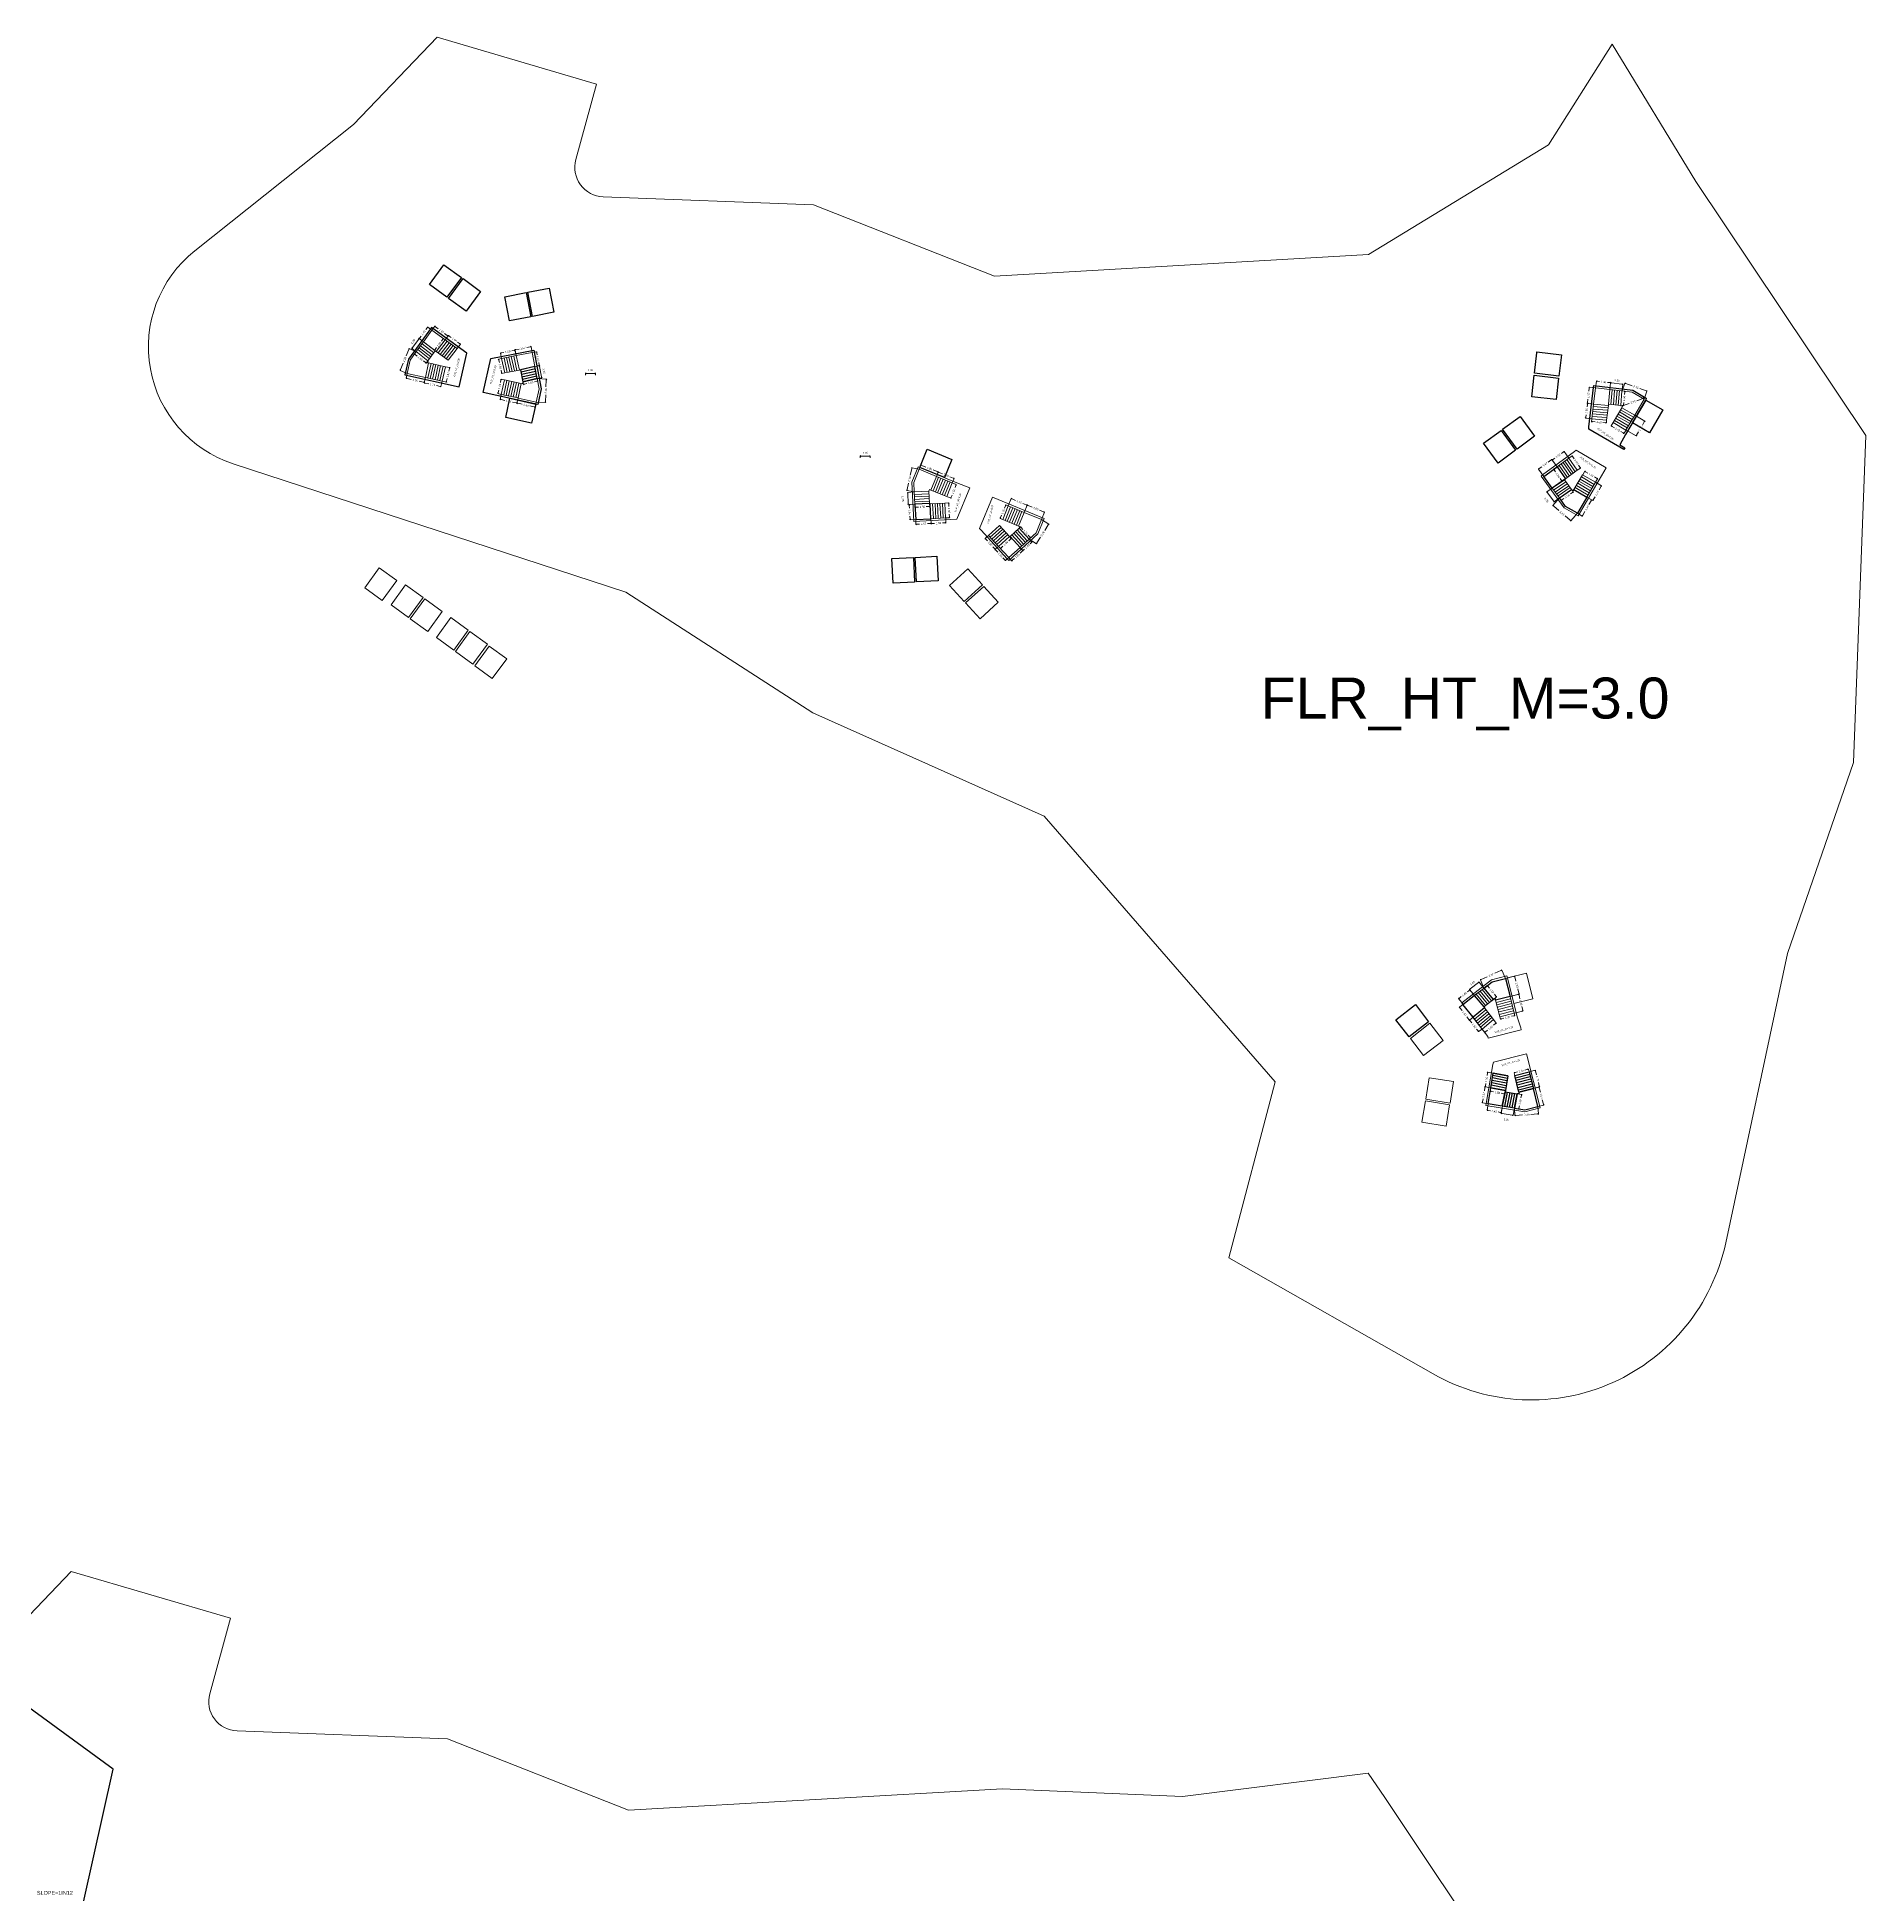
# Model space of a CAD drawing. Header units: metres. Extents: x 0 to 2611, y 0 to 3637.
# Drawn here: x 1602.5 to 1788.5, y 2969.3 to 3158.3 of the extents above; entities that cross this region are included whole.
import ezdxf

# ---------------------------------------------------------------- set-up
doc = ezdxf.new("R2010")
doc.units = ezdxf.units.M
doc.header["$LTSCALE"] = 0.1
doc.linetypes.add('CONTINULUS', pattern=[0])
doc.linetypes.add('DASHED', pattern=[0.75, 0.5, -0.25])
for name, color, linetype in [('BLK_1_DA_RAMP_1', 7, 'Continuous'), ('BLK_1_FLR_-1_LIFT_1', 1, 'Continuous'), ('BLK_1_FLR_-1_LIFT_10', 2, 'Continuous'), ('BLK_1_FLR_-1_LIFT_11', 2, 'Continuous'), ('BLK_1_FLR_-1_LIFT_12', 2, 'Continuous'), ('BLK_1_FLR_-1_LIFT_13', 1, 'Continuous'), ('BLK_1_FLR_-1_LIFT_14', 1, 'Continuous'), ('BLK_1_FLR_-1_LIFT_15', 1, 'Continuous'), ('BLK_1_FLR_-1_LIFT_16', 1, 'Continuous'), ('BLK_1_FLR_-1_LIFT_2', 1, 'Continuous'), ('BLK_1_FLR_-1_LIFT_3', 1, 'Continuous'), ('BLK_1_FLR_-1_LIFT_4', 1, 'Continuous'), ('BLK_1_FLR_-1_LIFT_5', 1, 'Continuous'), ('BLK_1_FLR_-1_LIFT_6', 2, 'Continuous'), ('BLK_1_FLR_-1_LIFT_7', 2, 'Continuous'), ('BLK_1_FLR_-1_LIFT_8', 2, 'Continuous'), ('BLK_1_FLR_-1_LIFT_9', 2, 'Continuous'), ('BLK_1_FLR_-1_STAIR_1', 7, 'Continuous'), ('BLK_1_FLR_-1_STAIR_2', 7, 'Continuous'), ('BLK_1_FLR_-1_STAIR_2_FLIGHT_3', 7, 'Continuous'), ('BLK_1_FLR_-1_STAIR_3_LANDING_1', 7, 'Continuous'), ('BLK_1_FLR_-1_STAIR_5_LANDING_1', 7, 'Continuous'), ('BLK_1_FLR_-1_STAIR_5_LANDING_2', 7, 'Continuous'), ('BLK_1_FLR_-1_STAIR_6', 7, 'Continuous'), ('BLK_1_FLR_-1_STAIR_7_LANDING_1', 7, 'Continuous'), ('BLK_1_FLR_-1_STAIR_7_LANDING_2', 7, 'Continuous'), ('BLK_1_FLR_-1_STAIR_8_FLIGHT_1', 7, 'Continuous'), ('BLK_1_FLR_-1_STAIR_8_FLIGHT_2', 7, 'Continuous'), ('BLK_1_FLR_-1_STAIR_8_FLIGHT_3', 7, 'Continuous'), ('BLK_1_FLR_-1_STAIR_8_LANDING_1', 7, 'Continuous'), ('BLK_1_FLR_-1_STAIR_8_LANDING_2', 7, 'Continuous'), ('BLK_1_HT_OF_BLDG', 5, 'Continuous'), ('Stairs', 218, 'Continuous')]:
    doc.layers.add(name, color=color, linetype=linetype)
for name, color, linetype, lineweight in [('BLK_1_FLR_-1_BLT_UP_AREA', 41, 'DASHED', 9), ('BLK_1_FLR_-1_COVERED_PARKING', 7, 'DASHED', 9), ('BLK_1_FLR_-1_EXIT_WIDTH_DOOR', 7, 'Continuous', 0), ('BLK_1_FLR_-1_LIFT_17', 1, 'Continuous', 0), ('BLK_1_FLR_-1_LIFT_18', 1, 'Continuous', 0), ('BLK_1_FLR_-1_LIFT_19', 1, 'Continuous', 0), ('BLK_1_FLR_-1_LIFT_20', 1, 'Continuous', 0), ('BLK_1_FLR_-1_LIFT_21', 1, 'Continuous', 0), ('BLK_1_FLR_-1_LIFT_22', 1, 'Continuous', 0), ('BLK_1_FLR_-1_LIFT_23', 1, 'Continuous', 0), ('BLK_1_FLR_-1_LIFT_24', 1, 'Continuous', 0), ('BLK_1_FLR_-1_LIFT_25', 1, 'Continuous', 0), ('BLK_1_FLR_-1_LIFT_26', 1, 'Continuous', 0), ('BLK_1_FLR_-1_STAIR_1_FLIGHT_1', 7, 'Continuous', 0), ('BLK_1_FLR_-1_STAIR_1_FLIGHT_2', 7, 'Continuous', 0), ('BLK_1_FLR_-1_STAIR_1_FLIGHT_3', 7, 'Continuous', 0), ('BLK_1_FLR_-1_STAIR_1_LANDING_1', 7, 'Continuous', 0), ('BLK_1_FLR_-1_STAIR_1_LANDING_2', 7, 'Continuous', 0), ('BLK_1_FLR_-1_STAIR_2_FLIGHT_1', 7, 'Continuous', 0), ('BLK_1_FLR_-1_STAIR_2_FLIGHT_2', 7, 'Continuous', 0), ('BLK_1_FLR_-1_STAIR_2_LANDING_1', 7, 'Continuous', 0), ('BLK_1_FLR_-1_STAIR_2_LANDING_2', 7, 'Continuous', 0), ('BLK_1_FLR_-1_STAIR_3', 7, 'Continuous', 0), ('BLK_1_FLR_-1_STAIR_3_LANDING_2', 7, 'Continuous', 0), ('BLK_1_FLR_-1_STAIR_4', 7, 'Continuous', 0), ('BLK_1_FLR_-1_STAIR_4_LANDING_1', 7, 'Continuous', 0), ('BLK_1_FLR_-1_STAIR_4_LANDING_2', 7, 'Continuous', 0), ('BLK_1_FLR_-1_STAIR_5', 7, 'Continuous', 0), ('BLK_1_FLR_-1_STAIR_5_FLIGHT_1', 7, 'Continuous', 0), ('BLK_1_FLR_-1_STAIR_5_FLIGHT_2', 7, 'Continuous', 0), ('BLK_1_FLR_-1_STAIR_5_FLIGHT_3', 7, 'Continuous', 0), ('BLK_1_FLR_-1_STAIR_6_FLIGHT_1', 7, 'Continuous', 0), ('BLK_1_FLR_-1_STAIR_6_FLIGHT_2', 7, 'Continuous', 0), ('BLK_1_FLR_-1_STAIR_6_FLIGHT_3', 7, 'Continuous', 0), ('BLK_1_FLR_-1_STAIR_6_LANDING_1', 7, 'Continuous', 0), ('BLK_1_FLR_-1_STAIR_6_LANDING_2', 7, 'Continuous', 0), ('BLK_1_FLR_-1_STAIR_7', 7, 'Continuous', 0), ('BLK_1_FLR_-1_STAIR_8', 7, 'Continuous', 0), ('PLAN', 7, 'Continuous', 40)]:
    doc.layers.add(name, color=color, linetype=linetype, lineweight=lineweight)
for name, color, linetype, lineweight, true_color in [('BLK_1_FLR_-1_STAIR_3_FLIGHT_1', 7, 'Continuous', 0, 0xffffff), ('BLK_1_FLR_-1_STAIR_3_FLIGHT_2', 7, 'Continuous', 0, 0xffffff), ('BLK_1_FLR_-1_STAIR_3_FLIGHT_3', 7, 'Continuous', 0, 0xffffff), ('BLK_1_FLR_-1_STAIR_4_FLIGHT_1', 7, 'Continuous', 0, 0xffffff), ('BLK_1_FLR_-1_STAIR_4_FLIGHT_2', 7, 'Continuous', 0, 0xffffff), ('BLK_1_FLR_-1_STAIR_4_FLIGHT_3', 7, 'Continuous', 0, 0xffffff), ('BLK_1_FLR_-1_STAIR_7_FLIGHT_1', 7, 'Continuous', 0, 0xffffff), ('BLK_1_FLR_-1_STAIR_7_FLIGHT_2', 7, 'Continuous', 0, 0xffffff), ('BLK_1_FLR_-1_STAIR_7_FLIGHT_3', 7, 'Continuous', 0, 0xffffff)]:
    doc.layers.add(name, color=color, linetype=linetype, lineweight=lineweight, true_color=true_color)
doc.styles.add('Arial', font='arial.ttf', dxfattribs={"height": 0.2})
doc.styles.get("Standard").update_dxf_attribs({"font": 'arial.ttf'})
doc.dimstyles.new('Standard$0', dxfattribs={"dimtxt": 0.2, "dimasz": 0.1, "dimexe": 0, "dimexo": 0, "dimgap": 0.1525, "dimtad": 0, "dimzin": 3, "dimdsep": 46, "dimtxsty": 'Arial', "dimblk": 'OPEN90', "dimcen": 0.09, "dimclrd": 8, "dimclre": 8, "dimclrt": 7, "dimadec": 0, "dimazin": 0, "dimtfac": 1, "dimtofl": 0, "dimtmove": 2, "dimatfit": 2, "dimfxl": 1, "dimtolj": 1, "dimtzin": 0, "dimlwd": 9, "dimlwe": 9, "dimarcsym": 0})

# ---------------------------------------------------------------- blocks, each defined once
blk = doc.blocks.new('_Open90')
at = {"layer": 'PLAN', "color": 0, "lineweight": -2}
for p, q in [((0, 0), (-1, 0)), ((-0.5, 0.5), (0, 0)), ((0, 0), (-0.5, -0.5))]:
    blk.add_line(p, q, dxfattribs=at)
blk = doc.blocks.new('*D253')
at = {"layer": 'BLK_1_FLR_-1_STAIR_1_FLIGHT_1', "color": 8, "lineweight": 9, "transparency": 16777216}
for p, q in [((1641.97, 3123.64), (1641.84, 3123.09)), ((1641.94, 3123.07), (1642.3, 3122.99)), ((1643.45, 3122.73), (1643.09, 3122.81)), ((1643.67, 3123.26), (1643.55, 3122.71))]:
    blk.add_line(p, q, dxfattribs=at)
at = {"layer": 'Defpoints', "color": 0, "transparency": 16777216}
for p in [(1641.97, 3123.64, 0), (1641.84, 3123.09), (1643.67, 3123.26, 0)]:
    blk.add_point(p, dxfattribs=at)
at = {"layer": 'BLK_1_FLR_-1_STAIR_1_FLIGHT_1', "color": 8, "lineweight": 9, "transparency": 16777216, "xscale": 0.1, "yscale": 0.1, "zscale": 0.1}
for p, rotation in [((1641.84, 3123.09), 167.4334809388972), ((1643.55, 3122.71), 347.4334809388972)]:
    blk.add_blockref('_Open90', p, dxfattribs=dict(at, rotation=rotation))
at = {"layer": 'BLK_1_FLR_-1_STAIR_1_FLIGHT_1', "color": 7, "transparency": 16777216, "insert": (1642.7, 3122.9), "char_height": 0.2, "attachment_point": 5, "rotation": 347.4335, "style": 'Arial'}
blk.add_mtext('\\A1;1.75', dxfattribs=at)
blk = doc.blocks.new('*D254')
at = {"layer": 'BLK_1_FLR_-1_STAIR_1_FLIGHT_1', "color": 8, "lineweight": 9, "transparency": 16777216}
for p, q in [((1644, 3124.73), (1644.43, 3124.64)), ((1644.12, 3123.26), (1644.18, 3123.53)), ((1644.41, 3124.54), (1644.35, 3124.28)), ((1643.67, 3123.26), (1644.1, 3123.17))]:
    blk.add_line(p, q, dxfattribs=at)
at = {"layer": 'Defpoints', "color": 0, "transparency": 16777216}
for p in [(1644, 3124.73, 0), (1643.67, 3123.26, 0), (1644.1, 3123.17)]:
    blk.add_point(p, dxfattribs=at)
at = {"layer": 'BLK_1_FLR_-1_STAIR_1_FLIGHT_1', "color": 8, "lineweight": 9, "transparency": 16777216, "xscale": 0.1, "yscale": 0.1, "zscale": 0.1}
for p, rotation in [((1644.43, 3124.64), 77.43348093893069), ((1644.1, 3123.17), 257.4334809389307)]:
    blk.add_blockref('_Open90', p, dxfattribs=dict(at, rotation=rotation))
at = {"layer": 'BLK_1_FLR_-1_STAIR_1_FLIGHT_1', "color": 7, "transparency": 16777216, "insert": (1644.26, 3123.9), "char_height": 0.2, "attachment_point": 5, "rotation": 77.4335, "style": 'Arial'}
blk.add_mtext('\\A1;1.51', dxfattribs=at)
blk = doc.blocks.new('*D255')
at = {"layer": 'BLK_1_FLR_-1_STAIR_1_FLIGHT_2', "color": 8, "lineweight": 9, "transparency": 16777216}
for p, q in [((1641.28, 3127.52), (1640.66, 3126.67)), ((1641.78, 3127.27), (1641.33, 3127.6)), ((1641.04, 3126.26), (1640.6, 3126.59))]:
    blk.add_line(p, q, dxfattribs=at)
at = {"layer": 'Defpoints', "color": 0, "transparency": 16777216}
for p in [(1641.78, 3127.27, 0), (1640.6, 3126.59), (1641.04, 3126.26, 0)]:
    blk.add_point(p, dxfattribs=at)
at = {"layer": 'BLK_1_FLR_-1_STAIR_1_FLIGHT_2', "color": 8, "lineweight": 9, "transparency": 16777216, "xscale": 0.1, "yscale": 0.1, "zscale": 0.1}
for p, rotation in [((1641.33, 3127.6), 53.83986176624695), ((1640.6, 3126.59), 233.839861766247)]:
    blk.add_blockref('_Open90', p, dxfattribs=dict(at, rotation=rotation))
at = {"layer": 'BLK_1_FLR_-1_STAIR_1_FLIGHT_2', "color": 7, "transparency": 16777216, "insert": (1640.7, 3127.29), "char_height": 0.2, "attachment_point": 5, "rotation": 53.8399, "style": 'Arial'}
blk.add_mtext('\\A1;1.25', dxfattribs=at)
blk = doc.blocks.new('*D256')
at = {"layer": 'BLK_1_FLR_-1_STAIR_1_FLIGHT_2', "color": 8, "lineweight": 9, "transparency": 16777216}
for p, q in [((1641.04, 3126.26), (1640.85, 3126.02)), ((1640.93, 3125.96), (1641.13, 3125.81)), ((1641.96, 3125.16), (1641.76, 3125.32)), ((1642.22, 3125.34), (1642.04, 3125.1))]:
    blk.add_line(p, q, dxfattribs=at)
at = {"layer": 'Defpoints', "color": 0, "transparency": 16777216}
for p in [(1640.85, 3126.02), (1641.04, 3126.26, 0), (1642.22, 3125.34, 0)]:
    blk.add_point(p, dxfattribs=at)
at = {"layer": 'BLK_1_FLR_-1_STAIR_1_FLIGHT_2', "color": 8, "lineweight": 9, "transparency": 16777216, "xscale": 0.1, "yscale": 0.1, "zscale": 0.1}
for p, rotation in [((1640.85, 3126.02), 142.1209334494581), ((1642.04, 3125.1), 322.1209334494582)]:
    blk.add_blockref('_Open90', p, dxfattribs=dict(at, rotation=rotation))
at = {"layer": 'BLK_1_FLR_-1_STAIR_1_FLIGHT_2', "color": 7, "transparency": 16777216, "insert": (1641.44, 3125.56), "char_height": 0.2, "attachment_point": 5, "rotation": 322.1209, "style": 'Arial'}
blk.add_mtext('\\A1;1.50', dxfattribs=at)
blk = doc.blocks.new('*D257')
at = {"layer": 'BLK_1_FLR_-1_STAIR_1_FLIGHT_3', "color": 8, "lineweight": 9, "transparency": 16777216}
for p, q in [((1643.75, 3127.52), (1643.6, 3127.32)), ((1643.98, 3127.46), (1643.81, 3127.6)), ((1643.06, 3126.28), (1642.89, 3126.41)), ((1642.95, 3126.49), (1643.1, 3126.69))]:
    blk.add_line(p, q, dxfattribs=at)
at = {"layer": 'Defpoints', "color": 0, "transparency": 16777216}
for p in [(1643.98, 3127.46, 0), (1642.89, 3126.41), (1643.06, 3126.28, 0)]:
    blk.add_point(p, dxfattribs=at)
at = {"layer": 'BLK_1_FLR_-1_STAIR_1_FLIGHT_3', "color": 8, "lineweight": 9, "transparency": 16777216, "xscale": 0.1, "yscale": 0.1, "zscale": 0.1}
for p, rotation in [((1643.81, 3127.6), 52.12093344952676), ((1642.89, 3126.41), 232.1209334495268)]:
    blk.add_blockref('_Open90', p, dxfattribs=dict(at, rotation=rotation))
at = {"layer": 'BLK_1_FLR_-1_STAIR_1_FLIGHT_3', "color": 7, "transparency": 16777216, "insert": (1643.35, 3127), "char_height": 0.2, "attachment_point": 5, "rotation": 52.1209, "style": 'Arial'}
blk.add_mtext('\\A1;1.50', dxfattribs=at)
blk = doc.blocks.new('*D258')
at = {"layer": 'BLK_1_FLR_-1_STAIR_1_FLIGHT_3', "color": 8, "lineweight": 9, "transparency": 16777216}
for p, q in [((1643.98, 3127.46), (1644.31, 3127.91)), ((1644.39, 3127.85), (1644.59, 3127.71)), ((1645.44, 3127.09), (1645.24, 3127.23)), ((1645.2, 3126.58), (1645.52, 3127.03))]:
    blk.add_line(p, q, dxfattribs=at)
at = {"layer": 'Defpoints', "color": 0, "transparency": 16777216}
for p in [(1643.98, 3127.46, 0), (1644.31, 3127.91), (1645.2, 3126.58, 0)]:
    blk.add_point(p, dxfattribs=at)
at = {"layer": 'BLK_1_FLR_-1_STAIR_1_FLIGHT_3', "color": 8, "lineweight": 9, "transparency": 16777216, "xscale": 0.1, "yscale": 0.1, "zscale": 0.1}
for p, rotation in [((1644.31, 3127.91), 143.8989487530033), ((1645.52, 3127.03), 323.8989487530033)]:
    blk.add_blockref('_Open90', p, dxfattribs=dict(at, rotation=rotation))
at = {"layer": 'BLK_1_FLR_-1_STAIR_1_FLIGHT_3', "color": 7, "transparency": 16777216, "insert": (1644.92, 3127.47), "char_height": 0.2, "attachment_point": 5, "rotation": 323.8989, "style": 'Arial'}
blk.add_mtext('\\A1;1.50', dxfattribs=at)
blk = doc.blocks.new('*D259')
at = {"layer": 'BLK_1_FLR_-1_STAIR_1_LANDING_1', "color": 8, "lineweight": 9, "transparency": 16777216}
for p, q in [((1640.12, 3124.05), (1640, 3123.55)), ((1640.1, 3123.52), (1640.53, 3123.43)), ((1641.97, 3123.64), (1641.85, 3123.13)), ((1641.75, 3123.15), (1641.32, 3123.25))]:
    blk.add_line(p, q, dxfattribs=at)
at = {"layer": 'Defpoints', "color": 0, "transparency": 16777216}
for p in [(1640, 3123.55), (1640.12, 3124.05, 0), (1641.97, 3123.64, 0)]:
    blk.add_point(p, dxfattribs=at)
at = {"layer": 'BLK_1_FLR_-1_STAIR_1_LANDING_1', "color": 8, "lineweight": 9, "transparency": 16777216, "xscale": 0.1, "yscale": 0.1, "zscale": 0.1}
for p, rotation in [((1640, 3123.55), 167.433480938909), ((1641.85, 3123.13), 347.4334809389093)]:
    blk.add_blockref('_Open90', p, dxfattribs=dict(at, rotation=rotation))
at = {"layer": 'BLK_1_FLR_-1_STAIR_1_LANDING_1', "color": 7, "transparency": 16777216, "insert": (1640.93, 3123.34), "char_height": 0.2, "attachment_point": 5, "rotation": 347.4335, "style": 'Arial'}
blk.add_mtext('\\A1;1.90', dxfattribs=at)
blk = doc.blocks.new('*D260')
at = {"layer": 'BLK_1_FLR_-1_STAIR_1_LANDING_1', "color": 8, "lineweight": 9, "transparency": 16777216}
for p, q in [((1640.28, 3126.47), (1640.01, 3125.84)), ((1641.04, 3126.26), (1640.32, 3126.57)), ((1640.12, 3124.05), (1639.39, 3124.36)), ((1639.43, 3124.45), (1639.69, 3125.08))]:
    blk.add_line(p, q, dxfattribs=at)
at = {"layer": 'Defpoints', "color": 0, "transparency": 16777216}
for p in [(1640.32, 3126.57), (1641.04, 3126.26), (1640.12, 3124.05, 0)]:
    blk.add_point(p, dxfattribs=at)
at = {"layer": 'BLK_1_FLR_-1_STAIR_1_LANDING_1', "color": 8, "lineweight": 9, "transparency": 16777216, "xscale": 0.1, "yscale": 0.1, "zscale": 0.1}
for p, rotation in [((1640.32, 3126.57), 67.30747898024772), ((1639.39, 3124.36), 247.3074789802477)]:
    blk.add_blockref('_Open90', p, dxfattribs=dict(at, rotation=rotation))
at = {"layer": 'BLK_1_FLR_-1_STAIR_1_LANDING_1', "color": 7, "transparency": 16777216, "insert": (1639.85, 3125.46), "char_height": 0.2, "attachment_point": 5, "rotation": 67.3075, "style": 'Arial'}
blk.add_mtext('\\A1;2.39', dxfattribs=at)
blk = doc.blocks.new('*D261')
at = {"layer": 'BLK_1_FLR_-1_STAIR_1_LANDING_2', "color": 8, "lineweight": 9, "transparency": 16777216}
for p, q in [((1641.78, 3127.27), (1641.34, 3127.59)), ((1641.4, 3127.67), (1641.53, 3127.85)), ((1642.14, 3128.69), (1642.01, 3128.5)), ((1642.63, 3128.45), (1642.2, 3128.77))]:
    blk.add_line(p, q, dxfattribs=at)
at = {"layer": 'Defpoints', "color": 0, "transparency": 16777216}
for p in [(1641.34, 3127.59), (1641.78, 3127.27, 0), (1642.63, 3128.45, 0)]:
    blk.add_point(p, dxfattribs=at)
at = {"layer": 'BLK_1_FLR_-1_STAIR_1_LANDING_2', "color": 8, "lineweight": 9, "transparency": 16777216, "xscale": 0.1, "yscale": 0.1, "zscale": 0.1}
for p, rotation in [((1641.34, 3127.59), 233.9311072867504), ((1642.2, 3128.77), 53.93110728675043)]:
    blk.add_blockref('_Open90', p, dxfattribs=dict(at, rotation=rotation))
at = {"layer": 'BLK_1_FLR_-1_STAIR_1_LANDING_2', "color": 7, "transparency": 16777216, "insert": (1641.77, 3128.18), "char_height": 0.2, "attachment_point": 5, "rotation": 53.9311, "style": 'Arial'}
blk.add_mtext('\\A1;1.45', dxfattribs=at)
blk = doc.blocks.new('*D262')
at = {"layer": 'BLK_1_FLR_-1_STAIR_1_LANDING_2', "color": 8, "lineweight": 9, "transparency": 16777216}
for p, q in [((1642.63, 3128.45), (1642.92, 3128.85)), ((1643, 3128.79), (1643.27, 3128.59)), ((1644.19, 3127.92), (1643.92, 3128.12)), ((1643.98, 3127.46), (1644.27, 3127.86))]:
    blk.add_line(p, q, dxfattribs=at)
at = {"layer": 'Defpoints', "color": 0, "transparency": 16777216}
for p in [(1642.63, 3128.45, 0), (1642.92, 3128.85), (1643.98, 3127.46, 0)]:
    blk.add_point(p, dxfattribs=at)
at = {"layer": 'BLK_1_FLR_-1_STAIR_1_LANDING_2', "color": 8, "lineweight": 9, "transparency": 16777216, "xscale": 0.1, "yscale": 0.1, "zscale": 0.1}
for p, rotation in [((1642.92, 3128.85), 143.8989487529961), ((1644.27, 3127.86), 323.8989487529961)]:
    blk.add_blockref('_Open90', p, dxfattribs=dict(at, rotation=rotation))
at = {"layer": 'BLK_1_FLR_-1_STAIR_1_LANDING_2', "color": 7, "transparency": 16777216, "insert": (1643.6, 3128.35), "char_height": 0.2, "attachment_point": 5, "rotation": 323.8989, "style": 'Arial'}
blk.add_mtext('\\A1;1.67', dxfattribs=at)
blk = doc.blocks.new('*D263')
at = {"layer": 'BLK_1_FLR_-1_STAIR_2_FLIGHT_2', "color": 8, "lineweight": 9, "transparency": 16777216}
for p, q in [((1649.71, 3125.57), (1649.61, 3126.12)), ((1649.71, 3126.14), (1649.95, 3126.19)), ((1650.98, 3126.39), (1650.74, 3126.34)), ((1651.19, 3125.86), (1651.08, 3126.41))]:
    blk.add_line(p, q, dxfattribs=at)
at = {"layer": 'Defpoints', "color": 0, "transparency": 16777216}
for p in [(1649.61, 3126.12), (1649.71, 3125.57, 0), (1651.19, 3125.86, 0)]:
    blk.add_point(p, dxfattribs=at)
at = {"layer": 'BLK_1_FLR_-1_STAIR_2_FLIGHT_2', "color": 8, "lineweight": 9, "transparency": 16777216, "xscale": 0.1, "yscale": 0.1, "zscale": 0.1}
for p, rotation in [((1649.61, 3126.12), 190.9680131247863), ((1651.08, 3126.41), 10.96801312478629)]:
    blk.add_blockref('_Open90', p, dxfattribs=dict(at, rotation=rotation))
at = {"layer": 'BLK_1_FLR_-1_STAIR_2_FLIGHT_2', "color": 7, "transparency": 16777216, "insert": (1650.34, 3126.27), "char_height": 0.2, "attachment_point": 5, "rotation": 10.968, "style": 'Arial'}
blk.add_mtext('\\A1;1.50', dxfattribs=at)
blk = doc.blocks.new('*D264')
at = {"layer": 'BLK_1_FLR_-1_STAIR_2_FLIGHT_2', "color": 8, "lineweight": 9, "transparency": 16777216}
for p, q in [((1649.71, 3125.57), (1649.41, 3125.5)), ((1649.43, 3125.41), (1649.49, 3125.16)), ((1649.72, 3124.14), (1649.67, 3124.38)), ((1650.05, 3124.11), (1649.74, 3124.04))]:
    blk.add_line(p, q, dxfattribs=at)
at = {"layer": 'Defpoints', "color": 0, "transparency": 16777216}
for p in [(1649.71, 3125.57, 0), (1649.74, 3124.04), (1650.05, 3124.11, 0)]:
    blk.add_point(p, dxfattribs=at)
at = {"layer": 'BLK_1_FLR_-1_STAIR_2_FLIGHT_2', "color": 8, "lineweight": 9, "transparency": 16777216, "xscale": 0.1, "yscale": 0.1, "zscale": 0.1}
for p, rotation in [((1649.41, 3125.5), 102.7460284282462), ((1649.74, 3124.04), 282.7460284282462)]:
    blk.add_blockref('_Open90', p, dxfattribs=dict(at, rotation=rotation))
at = {"layer": 'BLK_1_FLR_-1_STAIR_2_FLIGHT_2', "color": 7, "transparency": 16777216, "insert": (1649.58, 3124.77), "char_height": 0.2, "attachment_point": 5, "rotation": 282.746, "style": 'Arial'}
blk.add_mtext('\\A1;1.50', dxfattribs=at)
blk = doc.blocks.new('*D265')
at = {"layer": 'BLK_1_FLR_-1_STAIR_2_FLIGHT_1', "color": 8, "lineweight": 9, "transparency": 16777216}
for p, q in [((1649.68, 3121.92), (1649.57, 3121.41)), ((1651.39, 3121.55), (1651.28, 3121.04)), ((1649.67, 3121.39), (1650.03, 3121.31)), ((1651.19, 3121.06), (1650.82, 3121.14))]:
    blk.add_line(p, q, dxfattribs=at)
at = {"layer": 'Defpoints', "color": 0, "transparency": 16777216}
for p in [(1649.57, 3121.41), (1649.68, 3121.92, 0), (1651.39, 3121.55, 0)]:
    blk.add_point(p, dxfattribs=at)
at = {"layer": 'BLK_1_FLR_-1_STAIR_2_FLIGHT_1', "color": 8, "lineweight": 9, "transparency": 16777216, "xscale": 0.1, "yscale": 0.1, "zscale": 0.1}
for p, rotation in [((1649.57, 3121.41), 167.7395222951251), ((1651.28, 3121.04), 347.7395222951253)]:
    blk.add_blockref('_Open90', p, dxfattribs=dict(at, rotation=rotation))
at = {"layer": 'BLK_1_FLR_-1_STAIR_2_FLIGHT_1', "color": 7, "transparency": 16777216, "insert": (1650.43, 3121.23), "char_height": 0.2, "attachment_point": 5, "rotation": 347.7395, "style": 'Arial'}
blk.add_mtext('\\A1;1.75', dxfattribs=at)
blk = doc.blocks.new('*D187')
at = {"layer": 'BLK_1_FLR_-1_STAIR_2_FLIGHT_1', "color": 8, "lineweight": 9, "transparency": 16777216}
for p, q in [((1649.65, 3123.37), (1649.59, 3123.11)), ((1650.01, 3123.4), (1649.67, 3123.47)), ((1649.68, 3121.92), (1649.34, 3122)), ((1649.36, 3122.1), (1649.42, 3122.36))]:
    blk.add_line(p, q, dxfattribs=at)
at = {"layer": 'Defpoints', "color": 0, "transparency": 16777216}
for p in [(1650.01, 3123.4, 0), (1649.34, 3122), (1649.68, 3121.92, 0)]:
    blk.add_point(p, dxfattribs=at)
at = {"layer": 'BLK_1_FLR_-1_STAIR_2_FLIGHT_1', "color": 8, "lineweight": 9, "transparency": 16777216, "xscale": 0.1, "yscale": 0.1, "zscale": 0.1}
for p, rotation in [((1649.67, 3123.47), 77.43348093889705), ((1649.34, 3122), 257.433480938897)]:
    blk.add_blockref('_Open90', p, dxfattribs=dict(at, rotation=rotation))
at = {"layer": 'BLK_1_FLR_-1_STAIR_2_FLIGHT_1', "color": 7, "transparency": 16777216, "insert": (1649.5, 3122.73), "char_height": 0.2, "attachment_point": 5, "rotation": 77.4335, "style": 'Arial'}
blk.add_mtext('\\A1;1.51', dxfattribs=at)
blk = doc.blocks.new('*D188')
at = {"layer": 'BLK_1_FLR_-1_STAIR_2_LANDING_1', "color": 8, "lineweight": 9, "transparency": 16777216}
for p, q in [((1651.39, 3121.54), (1651.28, 3121.03)), ((1651.38, 3121.01), (1651.81, 3120.91)), ((1653.03, 3120.64), (1652.6, 3120.74)), ((1653.24, 3121.13), (1653.13, 3120.62))]:
    blk.add_line(p, q, dxfattribs=at)
at = {"layer": 'Defpoints', "color": 0, "transparency": 16777216}
for p in [(1651.39, 3121.54, 0), (1651.28, 3121.03), (1653.24, 3121.13, 0)]:
    blk.add_point(p, dxfattribs=at)
at = {"layer": 'BLK_1_FLR_-1_STAIR_2_LANDING_1', "color": 8, "lineweight": 9, "transparency": 16777216, "xscale": 0.1, "yscale": 0.1, "zscale": 0.1}
for p, rotation in [((1651.28, 3121.03), 167.433480938903), ((1653.13, 3120.62), 347.433480938903)]:
    blk.add_blockref('_Open90', p, dxfattribs=dict(at, rotation=rotation))
at = {"layer": 'BLK_1_FLR_-1_STAIR_2_LANDING_1', "color": 7, "transparency": 16777216, "insert": (1652.2, 3120.82), "char_height": 0.2, "attachment_point": 5, "rotation": 347.4335, "style": 'Arial'}
blk.add_mtext('\\A1;1.90', dxfattribs=at)
blk = doc.blocks.new('*D189')
at = {"layer": 'BLK_1_FLR_-1_STAIR_2_LANDING_1', "color": 8, "lineweight": 9, "transparency": 16777216}
for p, q in [((1653.34, 3123.52), (1654.27, 3123.48)), ((1654.26, 3123.38), (1654.23, 3122.7)), ((1654.17, 3121.19), (1654.2, 3121.87)), ((1653.24, 3121.13), (1654.17, 3121.09))]:
    blk.add_line(p, q, dxfattribs=at)
at = {"layer": 'Defpoints', "color": 0, "transparency": 16777216}
for p in [(1653.34, 3123.52, 0), (1654.27, 3123.48), (1653.24, 3121.13, 0)]:
    blk.add_point(p, dxfattribs=at)
at = {"layer": 'BLK_1_FLR_-1_STAIR_2_LANDING_1', "color": 8, "lineweight": 9, "transparency": 16777216, "xscale": 0.1, "yscale": 0.1, "zscale": 0.1}
for p, rotation in [((1654.27, 3123.48), 87.5594828976003), ((1654.17, 3121.09), 267.5594828976003)]:
    blk.add_blockref('_Open90', p, dxfattribs=dict(at, rotation=rotation))
at = {"layer": 'BLK_1_FLR_-1_STAIR_2_LANDING_1', "color": 7, "transparency": 16777216, "insert": (1654.22, 3122.29), "char_height": 0.2, "attachment_point": 5, "rotation": 87.5595, "style": 'Arial'}
blk.add_mtext('\\A1;2.39', dxfattribs=at)
blk = doc.blocks.new('*D190')
at = {"layer": 'BLK_1_FLR_-1_STAIR_2_FLIGHT_3', "color": 8, "lineweight": 9, "transparency": 16777216}
for p, q in [((1653.11, 3124.75), (1653.56, 3124.84)), ((1653.34, 3123.52), (1653.8, 3123.61)), ((1653.58, 3124.74), (1653.78, 3123.71))]:
    blk.add_line(p, q, dxfattribs=at)
at = {"layer": 'Defpoints', "color": 0, "transparency": 16777216}
for p in [(1653.11, 3124.75, 0), (1653.34, 3123.52, 0), (1653.8, 3123.61)]:
    blk.add_point(p, dxfattribs=at)
at = {"layer": 'BLK_1_FLR_-1_STAIR_2_FLIGHT_3', "color": 8, "lineweight": 9, "transparency": 16777216, "xscale": 0.1, "yscale": 0.1, "zscale": 0.1}
for p, rotation in [((1653.56, 3124.84), 101.0271001115282), ((1653.8, 3123.61), 281.0271001115282)]:
    blk.add_blockref('_Open90', p, dxfattribs=dict(at, rotation=rotation))
at = {"layer": 'BLK_1_FLR_-1_STAIR_2_FLIGHT_3', "color": 7, "transparency": 16777216, "insert": (1654.01, 3124.29), "char_height": 0.2, "attachment_point": 5, "rotation": 281.0271, "style": 'Arial'}
blk.add_mtext('\\A1;1.25', dxfattribs=at)
blk = doc.blocks.new('*D191')
at = {"layer": 'BLK_1_FLR_-1_STAIR_2_FLIGHT_3', "color": 8, "lineweight": 9, "transparency": 16777216}
for p, q in [((1653.34, 3123.52), (1653.4, 3123.28)), ((1651.88, 3123.19), (1651.94, 3122.94)), ((1652.03, 3122.97), (1652.28, 3123.02)), ((1653.3, 3123.25), (1653.06, 3123.2))]:
    blk.add_line(p, q, dxfattribs=at)
at = {"layer": 'Defpoints', "color": 0, "transparency": 16777216}
for p in [(1653.34, 3123.52, 0), (1651.88, 3123.19, 0), (1651.94, 3122.94)]:
    blk.add_point(p, dxfattribs=at)
at = {"layer": 'BLK_1_FLR_-1_STAIR_2_FLIGHT_3', "color": 8, "lineweight": 9, "transparency": 16777216, "xscale": 0.1, "yscale": 0.1, "zscale": 0.1}
for p, rotation in [((1653.4, 3123.28), 12.74602842834093), ((1651.94, 3122.94), 192.7460284283409)]:
    blk.add_blockref('_Open90', p, dxfattribs=dict(at, rotation=rotation))
at = {"layer": 'BLK_1_FLR_-1_STAIR_2_FLIGHT_3', "color": 7, "transparency": 16777216, "insert": (1652.67, 3123.11), "char_height": 0.2, "attachment_point": 5, "rotation": 12.746, "style": 'Arial'}
blk.add_mtext('\\A1;1.50', dxfattribs=at)
blk = doc.blocks.new('*D192')
at = {"layer": 'BLK_1_FLR_-1_STAIR_2_LANDING_2', "color": 8, "lineweight": 9, "transparency": 16777216}
for p, q in [((1651.19, 3125.86), (1651.07, 3126.45)), ((1651.17, 3126.47), (1651.5, 3126.53)), ((1652.62, 3126.75), (1652.29, 3126.68)), ((1652.83, 3126.17), (1652.72, 3126.77))]:
    blk.add_line(p, q, dxfattribs=at)
at = {"layer": 'Defpoints', "color": 0, "transparency": 16777216}
for p in [(1651.07, 3126.45), (1651.19, 3125.86, 0), (1652.83, 3126.17, 0)]:
    blk.add_point(p, dxfattribs=at)
at = {"layer": 'BLK_1_FLR_-1_STAIR_2_LANDING_2', "color": 8, "lineweight": 9, "transparency": 16777216, "xscale": 0.1, "yscale": 0.1, "zscale": 0.1}
for p, rotation in [((1651.07, 3126.45), 190.9646442023563), ((1652.72, 3126.77), 10.96464420235646)]:
    blk.add_blockref('_Open90', p, dxfattribs=dict(at, rotation=rotation))
at = {"layer": 'BLK_1_FLR_-1_STAIR_2_LANDING_2', "color": 7, "transparency": 16777216, "insert": (1651.89, 3126.61), "char_height": 0.2, "attachment_point": 5, "rotation": 10.9646, "style": 'Arial'}
blk.add_mtext('\\A1;1.67', dxfattribs=at)
blk = doc.blocks.new('*D193')
at = {"layer": 'BLK_1_FLR_-1_STAIR_2_LANDING_2', "color": 8, "lineweight": 9, "transparency": 16777216}
for p, q in [((1652.83, 3126.17), (1653.28, 3126.26)), ((1653.3, 3126.16), (1653.34, 3125.94)), ((1653.11, 3124.75), (1653.55, 3124.83)), ((1653.53, 3124.93), (1653.49, 3125.15))]:
    blk.add_line(p, q, dxfattribs=at)
at = {"layer": 'Defpoints', "color": 0, "transparency": 16777216}
for p in [(1652.83, 3126.17, 0), (1653.11, 3124.75, 0), (1653.55, 3124.83)]:
    blk.add_point(p, dxfattribs=at)
at = {"layer": 'BLK_1_FLR_-1_STAIR_2_LANDING_2', "color": 8, "lineweight": 9, "transparency": 16777216, "xscale": 0.1, "yscale": 0.1, "zscale": 0.1}
for p, rotation in [((1653.28, 3126.26), 100.9363162475942), ((1653.55, 3124.83), 280.9363162475942)]:
    blk.add_blockref('_Open90', p, dxfattribs=dict(at, rotation=rotation))
at = {"layer": 'BLK_1_FLR_-1_STAIR_2_LANDING_2', "color": 7, "transparency": 16777216, "insert": (1653.42, 3125.55), "char_height": 0.2, "attachment_point": 5, "rotation": 280.9363, "style": 'Arial'}
blk.add_mtext('\\A1;1.45', dxfattribs=at)
blk = doc.blocks.new('*D194')
at = {"layer": 'BLK_1_FLR_-1_STAIR_3_FLIGHT_1', "color": 8, "lineweight": 9, "transparency": 16777216}
for p, q in [((1693.38, 3109.27), (1693.4, 3108.78)), ((1693.5, 3108.79), (1693.75, 3108.8)), ((1694.8, 3108.86), (1694.56, 3108.84)), ((1694.88, 3109.35), (1694.9, 3108.86))]:
    blk.add_line(p, q, dxfattribs=at)
at = {"layer": 'Defpoints', "color": 0, "transparency": 16777216}
for p in [(1693.38, 3109.27, 0), (1693.4, 3108.78), (1694.88, 3109.35, 0)]:
    blk.add_point(p, dxfattribs=at)
at = {"layer": 'BLK_1_FLR_-1_STAIR_3_FLIGHT_1', "color": 8, "lineweight": 9, "transparency": 16777216, "xscale": 0.1, "yscale": 0.1, "zscale": 0.1}
for p, rotation in [((1693.4, 3108.78), 183.0264746994951), ((1694.9, 3108.86), 3.026474699495147)]:
    blk.add_blockref('_Open90', p, dxfattribs=dict(at, rotation=rotation))
at = {"layer": 'BLK_1_FLR_-1_STAIR_3_FLIGHT_1', "color": 7, "transparency": 16777216, "insert": (1694.15, 3108.82), "char_height": 0.2, "attachment_point": 5, "rotation": 3.0265, "style": 'Arial'}
blk.add_mtext('\\A1;1.50', dxfattribs=at)
blk = doc.blocks.new('*D195')
at = {"layer": 'BLK_1_FLR_-1_STAIR_3_FLIGHT_1', "color": 8, "lineweight": 9, "transparency": 16777216}
for p, q in [((1694.8, 3110.85), (1695.19, 3110.87)), ((1695.19, 3110.77), (1695.21, 3110.53)), ((1694.88, 3109.35), (1695.27, 3109.37)), ((1695.26, 3109.47), (1695.25, 3109.72))]:
    blk.add_line(p, q, dxfattribs=at)
at = {"layer": 'Defpoints', "color": 0, "transparency": 16777216}
for p in [(1694.8, 3110.85, 0), (1694.88, 3109.35, 0), (1695.27, 3109.37)]:
    blk.add_point(p, dxfattribs=at)
at = {"layer": 'BLK_1_FLR_-1_STAIR_3_FLIGHT_1', "color": 8, "lineweight": 9, "transparency": 16777216, "xscale": 0.1, "yscale": 0.1, "zscale": 0.1}
for p, rotation in [((1695.19, 3110.87), 93.02647469949603), ((1695.27, 3109.37), 273.026474699496)]:
    blk.add_blockref('_Open90', p, dxfattribs=dict(at, rotation=rotation))
at = {"layer": 'BLK_1_FLR_-1_STAIR_3_FLIGHT_1', "color": 7, "transparency": 16777216, "insert": (1695.23, 3110.12), "char_height": 0.2, "attachment_point": 5, "rotation": 273.0265, "style": 'Arial'}
blk.add_mtext('\\A1;1.50', dxfattribs=at)
blk = doc.blocks.new('*D196')
at = {"layer": 'BLK_1_FLR_-1_STAIR_3_FLIGHT_2', "color": 8, "lineweight": 9, "transparency": 16777216}
for p, q in [((1691.68, 3111.99), (1691.02, 3111.95)), ((1691.02, 3111.85), (1691.08, 3110.81)), ((1691.75, 3110.74), (1691.08, 3110.71))]:
    blk.add_line(p, q, dxfattribs=at)
at = {"layer": 'Defpoints', "color": 0, "transparency": 16777216}
for p in [(1691.68, 3111.99, 0), (1691.08, 3110.71), (1691.75, 3110.74, 0)]:
    blk.add_point(p, dxfattribs=at)
at = {"layer": 'BLK_1_FLR_-1_STAIR_3_FLIGHT_2', "color": 8, "lineweight": 9, "transparency": 16777216, "xscale": 0.1, "yscale": 0.1, "zscale": 0.1}
for p, rotation in [((1691.02, 3111.95), 93.02647469935889), ((1691.08, 3110.71), 273.0264746993589)]:
    blk.add_blockref('_Open90', p, dxfattribs=dict(at, rotation=rotation))
at = {"layer": 'BLK_1_FLR_-1_STAIR_3_FLIGHT_2', "color": 7, "transparency": 16777216, "insert": (1690.52, 3111.3), "char_height": 0.2, "attachment_point": 5, "rotation": 273.0265, "style": 'Arial'}
blk.add_mtext('\\A1;1.25', dxfattribs=at)
blk = doc.blocks.new('*D197')
at = {"layer": 'BLK_1_FLR_-1_STAIR_3_FLIGHT_2', "color": 8, "lineweight": 9, "transparency": 16777216}
for p, q in [((1691.75, 3110.74), (1691.76, 3110.44)), ((1691.86, 3110.44), (1692.11, 3110.45)), ((1693.16, 3110.51), (1692.91, 3110.5)), ((1693.24, 3110.82), (1693.26, 3110.51))]:
    blk.add_line(p, q, dxfattribs=at)
at = {"layer": 'Defpoints', "color": 0, "transparency": 16777216}
for p in [(1691.75, 3110.74, 0), (1691.76, 3110.44), (1693.24, 3110.82, 0)]:
    blk.add_point(p, dxfattribs=at)
at = {"layer": 'BLK_1_FLR_-1_STAIR_3_FLIGHT_2', "color": 8, "lineweight": 9, "transparency": 16777216, "xscale": 0.1, "yscale": 0.1, "zscale": 0.1}
for p, rotation in [((1691.76, 3110.44), 183.0264746994787), ((1693.26, 3110.51), 3.026474699478685)]:
    blk.add_blockref('_Open90', p, dxfattribs=dict(at, rotation=rotation))
at = {"layer": 'BLK_1_FLR_-1_STAIR_3_FLIGHT_2', "color": 7, "transparency": 16777216, "insert": (1692.51, 3110.48), "char_height": 0.2, "attachment_point": 5, "rotation": 3.0265, "style": 'Arial'}
blk.add_mtext('\\A1;1.50', dxfattribs=at)
blk = doc.blocks.new('*D198')
at = {"layer": 'BLK_1_FLR_-1_STAIR_3_FLIGHT_3', "color": 8, "lineweight": 9, "transparency": 16777216}
for p, q in [((1693.94, 3113.58), (1694.12, 3114.02)), ((1694.21, 3113.98), (1694.55, 3113.84)), ((1695.64, 3113.39), (1695.3, 3113.53)), ((1695.55, 3112.91), (1695.74, 3113.36))]:
    blk.add_line(p, q, dxfattribs=at)
at = {"layer": 'Defpoints', "color": 0, "transparency": 16777216}
for p in [(1694.12, 3114.02), (1693.94, 3113.58, 0), (1695.55, 3112.91, 0)]:
    blk.add_point(p, dxfattribs=at)
at = {"layer": 'BLK_1_FLR_-1_STAIR_3_FLIGHT_3', "color": 8, "lineweight": 9, "transparency": 16777216, "xscale": 0.1, "yscale": 0.1, "zscale": 0.1}
for p, rotation in [((1694.12, 3114.02), 157.7139272101451), ((1695.74, 3113.36), 337.7139272101451)]:
    blk.add_blockref('_Open90', p, dxfattribs=dict(at, rotation=rotation))
at = {"layer": 'BLK_1_FLR_-1_STAIR_3_FLIGHT_3', "color": 7, "transparency": 16777216, "insert": (1694.93, 3113.69), "char_height": 0.2, "attachment_point": 5, "rotation": 337.7139, "style": 'Arial'}
blk.add_mtext('\\A1;1.75', dxfattribs=at)
blk = doc.blocks.new('*D199')
at = {"layer": 'BLK_1_FLR_-1_STAIR_3_FLIGHT_3', "color": 8, "lineweight": 9, "transparency": 16777216}
for p, q in [((1695.55, 3112.91), (1695.96, 3112.75)), ((1695.92, 3112.65), (1695.83, 3112.43)), ((1694.99, 3111.53), (1695.39, 3111.36)), ((1695.43, 3111.45), (1695.53, 3111.68))]:
    blk.add_line(p, q, dxfattribs=at)
at = {"layer": 'Defpoints', "color": 0, "transparency": 16777216}
for p in [(1695.55, 3112.91, 0), (1694.99, 3111.53, 0), (1695.39, 3111.36)]:
    blk.add_point(p, dxfattribs=at)
at = {"layer": 'BLK_1_FLR_-1_STAIR_3_FLIGHT_3', "color": 8, "lineweight": 9, "transparency": 16777216, "xscale": 0.1, "yscale": 0.1, "zscale": 0.1}
for p, rotation in [((1695.96, 3112.75), 67.71392721014676), ((1695.39, 3111.36), 247.7139272101468)]:
    blk.add_blockref('_Open90', p, dxfattribs=dict(at, rotation=rotation))
at = {"layer": 'BLK_1_FLR_-1_STAIR_3_FLIGHT_3', "color": 7, "transparency": 16777216, "insert": (1695.68, 3112.05), "char_height": 0.2, "attachment_point": 5, "rotation": 67.7139, "style": 'Arial'}
blk.add_mtext('\\A1;1.50', dxfattribs=at)
blk = doc.blocks.new('*D200')
at = {"layer": 'BLK_1_FLR_-1_STAIR_3_LANDING_2', "color": 8, "lineweight": 9, "transparency": 16777216}
for p, q in [((1692.18, 3114.3), (1692.36, 3114.74)), ((1692.45, 3114.7), (1692.87, 3114.53)), ((1694.02, 3114.06), (1693.61, 3114.23)), ((1693.94, 3113.58), (1694.12, 3114.02))]:
    blk.add_line(p, q, dxfattribs=at)
at = {"layer": 'Defpoints', "color": 0, "transparency": 16777216}
for p in [(1692.18, 3114.3, 0), (1692.36, 3114.74), (1693.94, 3113.58, 0)]:
    blk.add_point(p, dxfattribs=at)
at = {"layer": 'BLK_1_FLR_-1_STAIR_3_LANDING_2', "color": 8, "lineweight": 9, "transparency": 16777216, "xscale": 0.1, "yscale": 0.1, "zscale": 0.1}
for p, rotation in [((1692.36, 3114.74), 157.7139272101976), ((1694.12, 3114.02), 337.7139272101977)]:
    blk.add_blockref('_Open90', p, dxfattribs=dict(at, rotation=rotation))
at = {"layer": 'BLK_1_FLR_-1_STAIR_3_LANDING_2', "color": 7, "transparency": 16777216, "insert": (1693.24, 3114.38), "char_height": 0.2, "attachment_point": 5, "rotation": 337.7139, "style": 'Arial'}
blk.add_mtext('\\A1;1.90', dxfattribs=at)
blk = doc.blocks.new('*D201')
at = {"layer": 'BLK_1_FLR_-1_STAIR_3_LANDING_2', "color": 8, "lineweight": 9, "transparency": 16777216}
for p, q in [((1691.43, 3114.36), (1691.28, 3113.71)), ((1692.18, 3114.3), (1691.45, 3114.46)), ((1691.68, 3111.99), (1690.95, 3112.15)), ((1690.97, 3112.25), (1691.11, 3112.9))]:
    blk.add_line(p, q, dxfattribs=at)
at = {"layer": 'Defpoints', "color": 0, "transparency": 16777216}
for p in [(1691.45, 3114.46), (1692.18, 3114.3, 0), (1691.68, 3111.99, 0)]:
    blk.add_point(p, dxfattribs=at)
at = {"layer": 'BLK_1_FLR_-1_STAIR_3_LANDING_2', "color": 8, "lineweight": 9, "transparency": 16777216, "xscale": 0.1, "yscale": 0.1, "zscale": 0.1}
for p, rotation in [((1691.45, 3114.46), 77.75296677833859), ((1690.95, 3112.15), 257.7529667783386)]:
    blk.add_blockref('_Open90', p, dxfattribs=dict(at, rotation=rotation))
at = {"layer": 'BLK_1_FLR_-1_STAIR_3_LANDING_2', "color": 7, "transparency": 16777216, "insert": (1691.2, 3113.3), "char_height": 0.2, "attachment_point": 5, "rotation": 77.753, "style": 'Arial'}
blk.add_mtext('\\A1;2.36', dxfattribs=at)
blk = doc.blocks.new('*D202')
at = {"layer": 'BLK_1_FLR_-1_STAIR_3_LANDING_1', "color": 8, "lineweight": 9, "transparency": 16777216}
for p, q in [((1691.84, 3109.19), (1691.86, 3108.7)), ((1691.96, 3108.71), (1692.23, 3108.72)), ((1693.3, 3108.78), (1693.04, 3108.77)), ((1693.38, 3109.27), (1693.4, 3108.79))]:
    blk.add_line(p, q, dxfattribs=at)
at = {"layer": 'Defpoints', "color": 0, "transparency": 16777216}
for p in [(1691.84, 3109.19, 0), (1691.86, 3108.7), (1693.38, 3109.27, 0)]:
    blk.add_point(p, dxfattribs=at)
at = {"layer": 'BLK_1_FLR_-1_STAIR_3_LANDING_1', "color": 8, "lineweight": 9, "transparency": 16777216, "xscale": 0.1, "yscale": 0.1, "zscale": 0.1}
for p, rotation in [((1691.86, 3108.7), 183.0264746993862), ((1693.4, 3108.79), 3.026474699386198)]:
    blk.add_blockref('_Open90', p, dxfattribs=dict(at, rotation=rotation))
at = {"layer": 'BLK_1_FLR_-1_STAIR_3_LANDING_1', "color": 7, "transparency": 16777216, "insert": (1692.63, 3108.75), "char_height": 0.2, "attachment_point": 5, "rotation": 3.0265, "style": 'Arial'}
blk.add_mtext('\\A1;1.55', dxfattribs=at)
blk = doc.blocks.new('*D203')
at = {"layer": 'BLK_1_FLR_-1_STAIR_3_LANDING_1', "color": 8, "lineweight": 9, "transparency": 16777216}
for p, q in [((1691.75, 3110.74), (1691.18, 3110.71)), ((1691.18, 3110.61), (1691.2, 3110.34)), ((1691.26, 3109.26), (1691.24, 3109.53)), ((1691.84, 3109.19), (1691.26, 3109.16))]:
    blk.add_line(p, q, dxfattribs=at)
at = {"layer": 'Defpoints', "color": 0, "transparency": 16777216}
for p in [(1691.75, 3110.74, 0), (1691.26, 3109.16), (1691.84, 3109.19, 0)]:
    blk.add_point(p, dxfattribs=at)
at = {"layer": 'BLK_1_FLR_-1_STAIR_3_LANDING_1', "color": 8, "lineweight": 9, "transparency": 16777216, "xscale": 0.1, "yscale": 0.1, "zscale": 0.1}
for p, rotation in [((1691.18, 3110.71), 93.30197067858788), ((1691.26, 3109.16), 273.3019706785879)]:
    blk.add_blockref('_Open90', p, dxfattribs=dict(at, rotation=rotation))
at = {"layer": 'BLK_1_FLR_-1_STAIR_3_LANDING_1', "color": 7, "transparency": 16777216, "insert": (1691.22, 3109.93), "char_height": 0.2, "attachment_point": 5, "rotation": 273.302, "style": 'Arial'}
blk.add_mtext('\\A1;1.55', dxfattribs=at)
blk = doc.blocks.new('*D204')
at = {"layer": 'BLK_1_FLR_-1_STAIR_4_FLIGHT_1', "color": 8, "lineweight": 9, "transparency": 16777216}
for p, q in [((1701.25, 3110.58), (1701.55, 3111.32)), ((1701.65, 3111.28), (1701.99, 3111.14)), ((1703.08, 3110.69), (1702.74, 3110.83)), ((1702.87, 3109.92), (1703.17, 3110.65))]:
    blk.add_line(p, q, dxfattribs=at)
at = {"layer": 'Defpoints', "color": 0, "transparency": 16777216}
for p in [(1701.25, 3110.58, 0), (1701.55, 3111.32), (1702.87, 3109.92, 0)]:
    blk.add_point(p, dxfattribs=at)
at = {"layer": 'BLK_1_FLR_-1_STAIR_4_FLIGHT_1', "color": 8, "lineweight": 9, "transparency": 16777216, "xscale": 0.1, "yscale": 0.1, "zscale": 0.1}
for p, rotation in [((1701.55, 3111.32), 157.7139272101313), ((1703.17, 3110.65), 337.7139272101314)]:
    blk.add_blockref('_Open90', p, dxfattribs=dict(at, rotation=rotation))
at = {"layer": 'BLK_1_FLR_-1_STAIR_4_FLIGHT_1', "color": 7, "transparency": 16777216, "insert": (1702.36, 3110.98), "char_height": 0.2, "attachment_point": 5, "rotation": 337.7139, "style": 'Arial'}
blk.add_mtext('\\A1;1.75', dxfattribs=at)
blk = doc.blocks.new('*D205')
at = {"layer": 'BLK_1_FLR_-1_STAIR_4_FLIGHT_1', "color": 8, "lineweight": 9, "transparency": 16777216}
for p, q in [((1700.96, 3110.59), (1700.87, 3110.36)), ((1701.25, 3110.58), (1701, 3110.68)), ((1700.68, 3109.19), (1700.43, 3109.29)), ((1700.47, 3109.39), (1700.56, 3109.62))]:
    blk.add_line(p, q, dxfattribs=at)
at = {"layer": 'Defpoints', "color": 0, "transparency": 16777216}
for p in [(1701.25, 3110.58, 0), (1700.43, 3109.29), (1700.68, 3109.19, 0)]:
    blk.add_point(p, dxfattribs=at)
at = {"layer": 'BLK_1_FLR_-1_STAIR_4_FLIGHT_1', "color": 8, "lineweight": 9, "transparency": 16777216, "xscale": 0.1, "yscale": 0.1, "zscale": 0.1}
for p, rotation in [((1701, 3110.68), 67.71392721014388), ((1700.43, 3109.29), 247.7139272101439)]:
    blk.add_blockref('_Open90', p, dxfattribs=dict(at, rotation=rotation))
at = {"layer": 'BLK_1_FLR_-1_STAIR_4_FLIGHT_1', "color": 7, "transparency": 16777216, "insert": (1700.72, 3109.99), "char_height": 0.2, "attachment_point": 5, "rotation": 67.7139, "style": 'Arial'}
blk.add_mtext('\\A1;1.50', dxfattribs=at)
blk = doc.blocks.new('*D206')
at = {"layer": 'BLK_1_FLR_-1_STAIR_4_FLIGHT_3', "color": 8, "lineweight": 9, "transparency": 16777216}
for p, q in [((1699.24, 3107.57), (1698.91, 3107.27)), ((1698.98, 3107.19), (1699.14, 3107.01)), ((1699.85, 3106.23), (1699.69, 3106.42)), ((1700.25, 3106.46), (1699.92, 3106.16))]:
    blk.add_line(p, q, dxfattribs=at)
at = {"layer": 'Defpoints', "color": 0, "transparency": 16777216}
for p in [(1698.91, 3107.27), (1699.24, 3107.57, 0), (1700.25, 3106.46, 0)]:
    blk.add_point(p, dxfattribs=at)
at = {"layer": 'BLK_1_FLR_-1_STAIR_4_FLIGHT_3', "color": 8, "lineweight": 9, "transparency": 16777216, "xscale": 0.1, "yscale": 0.1, "zscale": 0.1}
for p, rotation in [((1698.91, 3107.27), 132.4013797207681), ((1699.92, 3106.16), 312.4013797207683)]:
    blk.add_blockref('_Open90', p, dxfattribs=dict(at, rotation=rotation))
at = {"layer": 'BLK_1_FLR_-1_STAIR_4_FLIGHT_3', "color": 7, "transparency": 16777216, "insert": (1699.42, 3106.71), "char_height": 0.2, "attachment_point": 5, "rotation": 312.4014, "style": 'Arial'}
blk.add_mtext('\\A1;1.50', dxfattribs=at)
blk = doc.blocks.new('*D207')
at = {"layer": 'BLK_1_FLR_-1_STAIR_4_FLIGHT_3', "color": 8, "lineweight": 9, "transparency": 16777216}
for p, q in [((1700.25, 3106.46), (1700.44, 3106.25)), ((1700.51, 3106.32), (1700.7, 3106.48)), ((1701.47, 3107.19), (1701.29, 3107.03)), ((1701.36, 3107.47), (1701.55, 3107.26))]:
    blk.add_line(p, q, dxfattribs=at)
at = {"layer": 'Defpoints', "color": 0, "transparency": 16777216}
for p in [(1700.25, 3106.46, 0), (1701.36, 3107.47, 0), (1700.44, 3106.25)]:
    blk.add_point(p, dxfattribs=at)
at = {"layer": 'BLK_1_FLR_-1_STAIR_4_FLIGHT_3', "color": 8, "lineweight": 9, "transparency": 16777216, "xscale": 0.1, "yscale": 0.1, "zscale": 0.1}
for p, rotation in [((1700.44, 3106.25), 222.4013797208842), ((1701.55, 3107.26), 42.40137972088418)]:
    blk.add_blockref('_Open90', p, dxfattribs=dict(at, rotation=rotation))
at = {"layer": 'BLK_1_FLR_-1_STAIR_4_FLIGHT_3', "color": 7, "transparency": 16777216, "insert": (1700.99, 3106.76), "char_height": 0.2, "attachment_point": 5, "rotation": 42.4014, "style": 'Arial'}
blk.add_mtext('\\A1;1.50', dxfattribs=at)
blk = doc.blocks.new('*D208')
at = {"layer": 'BLK_1_FLR_-1_STAIR_4_LANDING_2', "color": 8, "lineweight": 9, "transparency": 16777216}
for p, q in [((1702.44, 3106.36), (1702.74, 3106.03)), ((1701.3, 3105.31), (1701.59, 3104.99)), ((1701.66, 3105.06), (1701.87, 3105.24)), ((1702.66, 3105.97), (1702.46, 3105.78))]:
    blk.add_line(p, q, dxfattribs=at)
at = {"layer": 'Defpoints', "color": 0, "transparency": 16777216}
for p in [(1702.44, 3106.36, 0), (1701.3, 3105.31, 0), (1701.59, 3104.99)]:
    blk.add_point(p, dxfattribs=at)
at = {"layer": 'BLK_1_FLR_-1_STAIR_4_LANDING_2', "color": 8, "lineweight": 9, "transparency": 16777216, "xscale": 0.1, "yscale": 0.1, "zscale": 0.1}
for p, rotation in [((1701.59, 3104.99), 222.4013797207541), ((1702.74, 3106.03), 42.40137972075411)]:
    blk.add_blockref('_Open90', p, dxfattribs=dict(at, rotation=rotation))
at = {"layer": 'BLK_1_FLR_-1_STAIR_4_LANDING_2', "color": 7, "transparency": 16777216, "insert": (1702.16, 3105.51), "char_height": 0.2, "attachment_point": 5, "rotation": 42.4014, "style": 'Arial'}
blk.add_mtext('\\A1;1.55', dxfattribs=at)
blk = doc.blocks.new('*D209')
at = {"layer": 'BLK_1_FLR_-1_STAIR_4_LANDING_2', "color": 8, "lineweight": 9, "transparency": 16777216}
for p, q in [((1700.25, 3106.46), (1699.92, 3106.16)), ((1699.98, 3106.08), (1700.17, 3105.88)), ((1700.9, 3105.08), (1700.71, 3105.29)), ((1701.3, 3105.31), (1700.96, 3105.01))]:
    blk.add_line(p, q, dxfattribs=at)
at = {"layer": 'Defpoints', "color": 0, "transparency": 16777216}
for p in [(1700.25, 3106.46, 0), (1699.92, 3106.16), (1701.3, 3105.31, 0)]:
    blk.add_point(p, dxfattribs=at)
at = {"layer": 'BLK_1_FLR_-1_STAIR_4_LANDING_2', "color": 8, "lineweight": 9, "transparency": 16777216, "xscale": 0.1, "yscale": 0.1, "zscale": 0.1}
for p, rotation in [((1699.92, 3106.16), 132.4013797208866), ((1700.96, 3105.01), 312.4013797208866)]:
    blk.add_blockref('_Open90', p, dxfattribs=dict(at, rotation=rotation))
at = {"layer": 'BLK_1_FLR_-1_STAIR_4_LANDING_2', "color": 7, "transparency": 16777216, "insert": (1700.44, 3105.58), "char_height": 0.2, "attachment_point": 5, "rotation": 312.4014, "style": 'Arial'}
blk.add_mtext('\\A1;1.55', dxfattribs=at)
blk = doc.blocks.new('*D210')
at = {"layer": 'BLK_1_FLR_-1_STAIR_4_FLIGHT_2', "color": 8, "lineweight": 9, "transparency": 16777216}
for p, q in [((1702.44, 3106.36), (1702.74, 3106.03)), ((1703.36, 3107.2), (1703.66, 3106.88)), ((1703.58, 3106.81), (1703.49, 3106.73)), ((1702.81, 3106.1), (1702.9, 3106.18))]:
    blk.add_line(p, q, dxfattribs=at)
at = {"layer": 'Defpoints', "color": 0, "transparency": 16777216}
for p in [(1702.44, 3106.36, 0), (1703.36, 3107.2, 0), (1702.74, 3106.03)]:
    blk.add_point(p, dxfattribs=at)
at = {"layer": 'BLK_1_FLR_-1_STAIR_4_FLIGHT_2', "color": 8, "lineweight": 9, "transparency": 16777216, "xscale": 0.1, "yscale": 0.1, "zscale": 0.1}
for p, rotation in [((1703.66, 3106.88), 42.40137972072093), ((1702.74, 3106.03), 222.4013797207208)]:
    blk.add_blockref('_Open90', p, dxfattribs=dict(at, rotation=rotation))
at = {"layer": 'BLK_1_FLR_-1_STAIR_4_FLIGHT_2', "color": 7, "transparency": 16777216, "insert": (1703.2, 3106.46), "char_height": 0.2, "attachment_point": 5, "rotation": 42.4014, "style": 'Arial'}
blk.add_mtext('\\A1;1.25', dxfattribs=at)
blk = doc.blocks.new('*D211')
at = {"layer": 'BLK_1_FLR_-1_STAIR_4_FLIGHT_2', "color": 8, "lineweight": 9, "transparency": 16777216}
for p, q in [((1702.35, 3108.31), (1702.5, 3108.45)), ((1702.57, 3108.37), (1702.74, 3108.19)), ((1703.45, 3107.41), (1703.28, 3107.59)), ((1703.36, 3107.2), (1703.51, 3107.34))]:
    blk.add_line(p, q, dxfattribs=at)
at = {"layer": 'Defpoints', "color": 0, "transparency": 16777216}
for p in [(1702.35, 3108.31, 0), (1702.5, 3108.45), (1703.36, 3107.2, 0)]:
    blk.add_point(p, dxfattribs=at)
at = {"layer": 'BLK_1_FLR_-1_STAIR_4_FLIGHT_2', "color": 8, "lineweight": 9, "transparency": 16777216, "xscale": 0.1, "yscale": 0.1, "zscale": 0.1}
for p, rotation in [((1702.5, 3108.45), 132.4008654062974), ((1703.51, 3107.34), 312.4008654062976)]:
    blk.add_blockref('_Open90', p, dxfattribs=dict(at, rotation=rotation))
at = {"layer": 'BLK_1_FLR_-1_STAIR_4_FLIGHT_2', "color": 7, "transparency": 16777216, "insert": (1703.01, 3107.89), "char_height": 0.2, "attachment_point": 5, "rotation": 312.4009, "style": 'Arial'}
blk.add_mtext('\\A1;1.50', dxfattribs=at)
blk = doc.blocks.new('*D212')
at = {"layer": 'BLK_1_FLR_-1_STAIR_4_LANDING_1', "color": 8, "lineweight": 9, "transparency": 16777216}
for p, q in [((1702.87, 3109.92), (1703.18, 3110.66)), ((1703.27, 3110.62), (1703.68, 3110.45)), ((1704.84, 3109.98), (1704.43, 3110.15)), ((1704.63, 3109.2), (1704.93, 3109.94))]:
    blk.add_line(p, q, dxfattribs=at)
at = {"layer": 'Defpoints', "color": 0, "transparency": 16777216}
for p in [(1703.18, 3110.66), (1702.87, 3109.92, 0), (1704.63, 3109.2, 0)]:
    blk.add_point(p, dxfattribs=at)
at = {"layer": 'BLK_1_FLR_-1_STAIR_4_LANDING_1', "color": 8, "lineweight": 9, "transparency": 16777216, "xscale": 0.1, "yscale": 0.1, "zscale": 0.1}
for p, rotation in [((1703.18, 3110.66), 157.7139272101377), ((1704.93, 3109.94), 337.7139272101377)]:
    blk.add_blockref('_Open90', p, dxfattribs=dict(at, rotation=rotation))
at = {"layer": 'BLK_1_FLR_-1_STAIR_4_LANDING_1', "color": 7, "transparency": 16777216, "insert": (1704.05, 3110.3), "char_height": 0.2, "attachment_point": 5, "rotation": 337.7139, "style": 'Arial'}
blk.add_mtext('\\A1;1.90', dxfattribs=at)
blk = doc.blocks.new('*D213')
at = {"layer": 'BLK_1_FLR_-1_STAIR_4_LANDING_1', "color": 8, "lineweight": 9, "transparency": 16777216}
for p, q in [((1704.63, 3109.2), (1705.37, 3108.73)), ((1705.31, 3108.64), (1704.96, 3108.08)), ((1703.36, 3107.2), (1704.11, 3106.73)), ((1704.16, 3106.82), (1704.52, 3107.38))]:
    blk.add_line(p, q, dxfattribs=at)
at = {"layer": 'Defpoints', "color": 0, "transparency": 16777216}
for p in [(1704.63, 3109.2, 0), (1705.37, 3108.73), (1703.36, 3107.2, 0)]:
    blk.add_point(p, dxfattribs=at)
at = {"layer": 'BLK_1_FLR_-1_STAIR_4_LANDING_1', "color": 8, "lineweight": 9, "transparency": 16777216, "xscale": 0.1, "yscale": 0.1, "zscale": 0.1}
for p, rotation in [((1705.37, 3108.73), 57.67503671613764), ((1704.11, 3106.73), 237.6750367161376)]:
    blk.add_blockref('_Open90', p, dxfattribs=dict(at, rotation=rotation))
at = {"layer": 'BLK_1_FLR_-1_STAIR_4_LANDING_1', "color": 7, "transparency": 16777216, "insert": (1704.74, 3107.73), "char_height": 0.2, "attachment_point": 5, "rotation": 57.675, "style": 'Arial'}
blk.add_mtext('\\A1;2.36', dxfattribs=at)
blk = doc.blocks.new('*D214')
at = {"layer": 'BLK_1_FLR_-1_STAIR_5_FLIGHT_1', "color": 8, "lineweight": 9, "transparency": 16777216}
for p, q in [((1760.97, 3112.98), (1761.58, 3112.62)), ((1761.53, 3112.53), (1761.35, 3112.21)), ((1760.09, 3111.47), (1760.7, 3111.11)), ((1760.75, 3111.19), (1760.94, 3111.51))]:
    blk.add_line(p, q, dxfattribs=at)
at = {"layer": 'Defpoints', "color": 0, "transparency": 16777216}
for p in [(1760.97, 3112.98, 0), (1760.09, 3111.47, 0), (1760.7, 3111.11)]:
    blk.add_point(p, dxfattribs=at)
at = {"layer": 'BLK_1_FLR_-1_STAIR_5_FLIGHT_1', "color": 8, "lineweight": 9, "transparency": 16777216, "xscale": 0.1, "yscale": 0.1, "zscale": 0.1}
for p, rotation in [((1761.58, 3112.62), 59.70888637607338), ((1760.7, 3111.11), 239.7088863760735)]:
    blk.add_blockref('_Open90', p, dxfattribs=dict(at, rotation=rotation))
at = {"layer": 'BLK_1_FLR_-1_STAIR_5_FLIGHT_1', "color": 7, "transparency": 16777216, "insert": (1761.14, 3111.86), "char_height": 0.2, "attachment_point": 5, "rotation": 59.7089, "style": 'Arial'}
blk.add_mtext('\\A1;1.75', dxfattribs=at)
blk = doc.blocks.new('*D215')
at = {"layer": 'BLK_1_FLR_-1_STAIR_5_FLIGHT_1', "color": 8, "lineweight": 9, "transparency": 16777216}
for p, q in [((1759.67, 3113.74), (1759.88, 3114.1)), ((1759.96, 3114.05), (1760.2, 3113.91)), ((1761.09, 3113.39), (1760.86, 3113.52)), ((1760.97, 3112.98), (1761.18, 3113.34))]:
    blk.add_line(p, q, dxfattribs=at)
at = {"layer": 'Defpoints', "color": 0, "transparency": 16777216}
for p in [(1759.88, 3114.1), (1759.67, 3113.74, 0), (1760.97, 3112.98, 0)]:
    blk.add_point(p, dxfattribs=at)
at = {"layer": 'BLK_1_FLR_-1_STAIR_5_FLIGHT_1', "color": 8, "lineweight": 9, "transparency": 16777216, "xscale": 0.1, "yscale": 0.1, "zscale": 0.1}
for p, rotation in [((1759.88, 3114.1), 149.7088863760763), ((1761.18, 3113.34), 329.7088863760763)]:
    blk.add_blockref('_Open90', p, dxfattribs=dict(at, rotation=rotation))
at = {"layer": 'BLK_1_FLR_-1_STAIR_5_FLIGHT_1', "color": 7, "transparency": 16777216, "insert": (1760.53, 3113.72), "char_height": 0.2, "attachment_point": 5, "rotation": 329.7089, "style": 'Arial'}
blk.add_mtext('\\A1;1.51', dxfattribs=at)
blk = doc.blocks.new('*D216')
at = {"layer": 'BLK_1_FLR_-1_STAIR_5_LANDING_1', "color": 8, "lineweight": 9, "transparency": 16777216}
for p, q in [((1760.09, 3111.47), (1760.58, 3111.18)), ((1760.53, 3111.09), (1760.3, 3110.71)), ((1759.13, 3109.83), (1759.62, 3109.54)), ((1759.67, 3109.63), (1759.9, 3110.01))]:
    blk.add_line(p, q, dxfattribs=at)
at = {"layer": 'Defpoints', "color": 0, "transparency": 16777216}
for p in [(1760.09, 3111.47, 0), (1759.13, 3109.83, 0), (1759.62, 3109.54)]:
    blk.add_point(p, dxfattribs=at)
at = {"layer": 'BLK_1_FLR_-1_STAIR_5_LANDING_1', "color": 8, "lineweight": 9, "transparency": 16777216, "xscale": 0.1, "yscale": 0.1, "zscale": 0.1}
for p, rotation in [((1760.58, 3111.18), 59.70888637609167), ((1759.62, 3109.54), 239.7088863760917)]:
    blk.add_blockref('_Open90', p, dxfattribs=dict(at, rotation=rotation))
at = {"layer": 'BLK_1_FLR_-1_STAIR_5_LANDING_1', "color": 7, "transparency": 16777216, "insert": (1760.1, 3110.36), "char_height": 0.2, "attachment_point": 5, "rotation": 59.7089, "style": 'Arial'}
blk.add_mtext('\\A1;1.90', dxfattribs=at)
blk = doc.blocks.new('*D217')
at = {"layer": 'BLK_1_FLR_-1_STAIR_5_LANDING_1', "color": 8, "lineweight": 9, "transparency": 16777216}
for p, q in [((1757.31, 3111.38), (1756.65, 3110.61)), ((1756.73, 3110.55), (1757.25, 3110.1)), ((1758.4, 3109.12), (1757.88, 3109.57)), ((1759.13, 3109.83), (1758.48, 3109.06))]:
    blk.add_line(p, q, dxfattribs=at)
at = {"layer": 'Defpoints', "color": 0, "transparency": 16777216}
for p in [(1756.65, 3110.61), (1757.31, 3111.38, 0), (1759.13, 3109.83, 0)]:
    blk.add_point(p, dxfattribs=at)
at = {"layer": 'BLK_1_FLR_-1_STAIR_5_LANDING_1', "color": 8, "lineweight": 9, "transparency": 16777216, "xscale": 0.1, "yscale": 0.1, "zscale": 0.1}
for p, rotation in [((1756.65, 3110.61), 139.5828844173864), ((1758.48, 3109.06), 319.5828844173866)]:
    blk.add_blockref('_Open90', p, dxfattribs=dict(at, rotation=rotation))
at = {"layer": 'BLK_1_FLR_-1_STAIR_5_LANDING_1', "color": 7, "transparency": 16777216, "insert": (1757.56, 3109.83), "char_height": 0.2, "attachment_point": 5, "rotation": 319.5829, "style": 'Arial'}
blk.add_mtext('\\A1;2.39', dxfattribs=at)
blk = doc.blocks.new('*D218')
at = {"layer": 'BLK_1_FLR_-1_STAIR_5_FLIGHT_2', "color": 8, "lineweight": 9, "transparency": 16777216}
for p, q in [((1756.57, 3112.39), (1756.04, 3112)), ((1756.72, 3111.07), (1756.1, 3111.92)), ((1757.31, 3111.38), (1756.78, 3110.99))]:
    blk.add_line(p, q, dxfattribs=at)
at = {"layer": 'Defpoints', "color": 0, "transparency": 16777216}
for p in [(1756.04, 3112), (1756.57, 3112.39, 0), (1757.31, 3111.38, 0)]:
    blk.add_point(p, dxfattribs=at)
at = {"layer": 'BLK_1_FLR_-1_STAIR_5_FLIGHT_2', "color": 8, "lineweight": 9, "transparency": 16777216, "xscale": 0.1, "yscale": 0.1, "zscale": 0.1}
for p, rotation in [((1756.04, 3112), 126.1152672034534), ((1756.78, 3110.99), 306.1152672034535)]:
    blk.add_blockref('_Open90', p, dxfattribs=dict(at, rotation=rotation))
at = {"layer": 'BLK_1_FLR_-1_STAIR_5_FLIGHT_2', "color": 7, "transparency": 16777216, "insert": (1755.98, 3111.18), "char_height": 0.2, "attachment_point": 5, "rotation": 306.1153, "style": 'Arial'}
blk.add_mtext('\\A1;1.25', dxfattribs=at)
blk = doc.blocks.new('*D219')
at = {"layer": 'BLK_1_FLR_-1_STAIR_5_FLIGHT_2', "color": 8, "lineweight": 9, "transparency": 16777216}
for p, q in [((1758.55, 3112.23), (1758.71, 3111.99)), ((1757.31, 3111.38), (1757.47, 3111.14)), ((1757.55, 3111.2), (1757.76, 3111.34)), ((1758.63, 3111.94), (1758.42, 3111.8))]:
    blk.add_line(p, q, dxfattribs=at)
at = {"layer": 'Defpoints', "color": 0, "transparency": 16777216}
for p in [(1758.55, 3112.23, 0), (1757.31, 3111.38, 0), (1757.47, 3111.14)]:
    blk.add_point(p, dxfattribs=at)
at = {"layer": 'BLK_1_FLR_-1_STAIR_5_FLIGHT_2', "color": 8, "lineweight": 9, "transparency": 16777216, "xscale": 0.1, "yscale": 0.1, "zscale": 0.1}
for p, rotation in [((1758.71, 3111.99), 34.39633888663003), ((1757.47, 3111.14), 214.39633888663)]:
    blk.add_blockref('_Open90', p, dxfattribs=dict(at, rotation=rotation))
at = {"layer": 'BLK_1_FLR_-1_STAIR_5_FLIGHT_2', "color": 7, "transparency": 16777216, "insert": (1758.09, 3111.57), "char_height": 0.2, "attachment_point": 5, "rotation": 34.3963, "style": 'Arial'}
blk.add_mtext('\\A1;1.50', dxfattribs=at)
blk = doc.blocks.new('*D220')
at = {"layer": 'BLK_1_FLR_-1_STAIR_5_LANDING_2', "color": 8, "lineweight": 9, "transparency": 16777216}
for p, q in [((1755.71, 3113.56), (1755.17, 3114.31)), ((1755.25, 3114.37), (1755.52, 3114.56)), ((1756.44, 3115.24), (1756.17, 3115.04)), ((1757.06, 3114.55), (1756.52, 3115.3))]:
    blk.add_line(p, q, dxfattribs=at)
at = {"layer": 'Defpoints', "color": 0, "transparency": 16777216}
for p in [(1755.17, 3114.31), (1757.06, 3114.55, 0), (1755.71, 3113.56, 0)]:
    blk.add_point(p, dxfattribs=at)
at = {"layer": 'BLK_1_FLR_-1_STAIR_5_LANDING_2', "color": 8, "lineweight": 9, "transparency": 16777216, "xscale": 0.1, "yscale": 0.1, "zscale": 0.1}
for p, rotation in [((1755.17, 3114.31), 216.174354190161), ((1756.52, 3115.3), 36.17435419016086)]:
    blk.add_blockref('_Open90', p, dxfattribs=dict(at, rotation=rotation))
at = {"layer": 'BLK_1_FLR_-1_STAIR_5_LANDING_2', "color": 7, "transparency": 16777216, "insert": (1755.84, 3114.8), "char_height": 0.2, "attachment_point": 5, "rotation": 36.1744, "style": 'Arial'}
blk.add_mtext('\\A1;1.67', dxfattribs=at)
blk = doc.blocks.new('*D221')
at = {"layer": 'BLK_1_FLR_-1_STAIR_5_LANDING_2', "color": 8, "lineweight": 9, "transparency": 16777216}
for p, q in [((1757.06, 3114.55), (1756.71, 3114.31)), ((1756.77, 3114.23), (1756.91, 3114.03)), ((1757.51, 3113.16), (1757.37, 3113.36)), ((1757.91, 3113.31), (1757.56, 3113.07))]:
    blk.add_line(p, q, dxfattribs=at)
at = {"layer": 'Defpoints', "color": 0, "transparency": 16777216}
for p in [(1756.71, 3114.31), (1757.06, 3114.55, 0), (1757.91, 3113.31, 0)]:
    blk.add_point(p, dxfattribs=at)
at = {"layer": 'BLK_1_FLR_-1_STAIR_5_LANDING_2', "color": 8, "lineweight": 9, "transparency": 16777216, "xscale": 0.1, "yscale": 0.1, "zscale": 0.1}
for p, rotation in [((1756.71, 3114.31), 124.3963388867811), ((1757.56, 3113.07), 304.3963388867811)]:
    blk.add_blockref('_Open90', p, dxfattribs=dict(at, rotation=rotation))
at = {"layer": 'BLK_1_FLR_-1_STAIR_5_LANDING_2', "color": 7, "transparency": 16777216, "insert": (1757.14, 3113.69), "char_height": 0.2, "attachment_point": 5, "rotation": 304.3963, "style": 'Arial'}
blk.add_mtext('\\A1;1.50', dxfattribs=at)
blk = doc.blocks.new('*D222')
at = {"layer": 'BLK_1_FLR_-1_STAIR_5_FLIGHT_3', "color": 8, "lineweight": 9, "transparency": 16777216}
for p, q in [((1757.7, 3116.05), (1757.5, 3115.91)), ((1758.27, 3115.44), (1757.78, 3116.11)), ((1757.06, 3114.55), (1756.57, 3115.23)), ((1756.65, 3115.28), (1756.85, 3115.43))]:
    blk.add_line(p, q, dxfattribs=at)
at = {"layer": 'Defpoints', "color": 0, "transparency": 16777216}
for p in [(1756.57, 3115.23), (1757.06, 3114.55, 0), (1758.27, 3115.44, 0)]:
    blk.add_point(p, dxfattribs=at)
at = {"layer": 'BLK_1_FLR_-1_STAIR_5_FLIGHT_3', "color": 8, "lineweight": 9, "transparency": 16777216, "xscale": 0.1, "yscale": 0.1, "zscale": 0.1}
for p, rotation in [((1757.78, 3116.11), 36.17435419018076), ((1756.57, 3115.23), 216.1743541901808)]:
    blk.add_blockref('_Open90', p, dxfattribs=dict(at, rotation=rotation))
at = {"layer": 'BLK_1_FLR_-1_STAIR_5_FLIGHT_3', "color": 7, "transparency": 16777216, "insert": (1757.17, 3115.67), "char_height": 0.2, "attachment_point": 5, "rotation": 36.1744, "style": 'Arial'}
blk.add_mtext('\\A1;1.50', dxfattribs=at)
blk = doc.blocks.new('*D223')
at = {"layer": 'BLK_1_FLR_-1_STAIR_5_FLIGHT_3', "color": 8, "lineweight": 9, "transparency": 16777216}
for p, q in [((1758.27, 3115.44), (1758.6, 3115.66)), ((1758.66, 3115.58), (1758.8, 3115.37)), ((1759.12, 3114.2), (1759.45, 3114.42)), ((1759.39, 3114.5), (1759.25, 3114.71))]:
    blk.add_line(p, q, dxfattribs=at)
at = {"layer": 'Defpoints', "color": 0, "transparency": 16777216}
for p in [(1758.27, 3115.44, 0), (1758.6, 3115.66), (1759.12, 3114.2, 0)]:
    blk.add_point(p, dxfattribs=at)
at = {"layer": 'BLK_1_FLR_-1_STAIR_5_FLIGHT_3', "color": 8, "lineweight": 9, "transparency": 16777216, "xscale": 0.1, "yscale": 0.1, "zscale": 0.1}
for p, rotation in [((1758.6, 3115.66), 124.3963388867525), ((1759.45, 3114.42), 304.3963388867525)]:
    blk.add_blockref('_Open90', p, dxfattribs=dict(at, rotation=rotation))
at = {"layer": 'BLK_1_FLR_-1_STAIR_5_FLIGHT_3', "color": 7, "transparency": 16777216, "insert": (1759.02, 3115.04), "char_height": 0.2, "attachment_point": 5, "rotation": 304.3963, "style": 'Arial'}
blk.add_mtext('\\A1;1.50', dxfattribs=at)
blk = doc.blocks.new('*D224')
at = {"layer": 'BLK_1_FLR_-1_STAIR_6_FLIGHT_2', "color": 8, "lineweight": 9, "transparency": 16777216}
for p, q in [((1762.43, 3122.41), (1762.51, 3123.1)), ((1763.65, 3122.96), (1762.6, 3123.09)), ((1763.67, 3122.27), (1763.75, 3122.95))]:
    blk.add_line(p, q, dxfattribs=at)
at = {"layer": 'Defpoints', "color": 0, "transparency": 16777216}
for p in [(1762.43, 3122.41, 0), (1762.51, 3123.1), (1763.67, 3122.27, 0)]:
    blk.add_point(p, dxfattribs=at)
at = {"layer": 'BLK_1_FLR_-1_STAIR_6_FLIGHT_2', "color": 8, "lineweight": 9, "transparency": 16777216, "xscale": 0.1, "yscale": 0.1, "zscale": 0.1}
for p, rotation in [((1762.51, 3123.1), 173.3025055486923), ((1763.75, 3122.95), 353.3025055486922)]:
    blk.add_blockref('_Open90', p, dxfattribs=dict(at, rotation=rotation))
at = {"layer": 'BLK_1_FLR_-1_STAIR_6_FLIGHT_2', "color": 7, "transparency": 16777216, "insert": (1763.17, 3123.35), "char_height": 0.2, "attachment_point": 5, "rotation": 353.3025, "style": 'Arial'}
blk.add_mtext('\\A1;1.25', dxfattribs=at)
blk = doc.blocks.new('*D225')
at = {"layer": 'BLK_1_FLR_-1_STAIR_6_FLIGHT_2', "color": 8, "lineweight": 9, "transparency": 16777216}
for p, q in [((1763.67, 3122.27), (1763.96, 3122.24)), ((1763.95, 3122.14), (1763.93, 3121.9)), ((1763.54, 3120.77), (1763.83, 3120.75)), ((1763.83, 3120.85), (1763.86, 3121.09))]:
    blk.add_line(p, q, dxfattribs=at)
at = {"layer": 'Defpoints', "color": 0, "transparency": 16777216}
for p in [(1763.67, 3122.27, 0), (1763.54, 3120.77, 0), (1763.83, 3120.75)]:
    blk.add_point(p, dxfattribs=at)
at = {"layer": 'BLK_1_FLR_-1_STAIR_6_FLIGHT_2', "color": 8, "lineweight": 9, "transparency": 16777216, "xscale": 0.1, "yscale": 0.1, "zscale": 0.1}
for p, rotation in [((1763.96, 3122.24), 85.0214338654943), ((1763.83, 3120.75), 265.0214338654943)]:
    blk.add_blockref('_Open90', p, dxfattribs=dict(at, rotation=rotation))
at = {"layer": 'BLK_1_FLR_-1_STAIR_6_FLIGHT_2', "color": 7, "transparency": 16777216, "insert": (1763.89, 3121.49), "char_height": 0.2, "attachment_point": 5, "rotation": 85.0214, "style": 'Arial'}
blk.add_mtext('\\A1;1.50', dxfattribs=at)
blk = doc.blocks.new('*D226')
at = {"layer": 'BLK_1_FLR_-1_STAIR_6_FLIGHT_1', "color": 8, "lineweight": 9, "transparency": 16777216}
for p, q in [((1759.99, 3119.61), (1760.02, 3119.85)), ((1760.15, 3120.9), (1760.12, 3120.65)), ((1760.79, 3120.92), (1760.16, 3121)), ((1760.61, 3119.43), (1759.98, 3119.51))]:
    blk.add_line(p, q, dxfattribs=at)
at = {"layer": 'Defpoints', "color": 0, "transparency": 16777216}
for p in [(1760.79, 3120.92, 0), (1759.98, 3119.51), (1760.61, 3119.43, 0)]:
    blk.add_point(p, dxfattribs=at)
at = {"layer": 'BLK_1_FLR_-1_STAIR_6_FLIGHT_1', "color": 8, "lineweight": 9, "transparency": 16777216, "xscale": 0.1, "yscale": 0.1, "zscale": 0.1}
for p, rotation in [((1759.98, 3119.51), 263.2434185619918), ((1760.16, 3121), 83.24341856199182)]:
    blk.add_blockref('_Open90', p, dxfattribs=dict(at, rotation=rotation))
at = {"layer": 'BLK_1_FLR_-1_STAIR_6_FLIGHT_1', "color": 7, "transparency": 16777216, "insert": (1760.07, 3120.25), "char_height": 0.2, "attachment_point": 5, "rotation": 83.2434, "style": 'Arial'}
blk.add_mtext('\\A1;1.50', dxfattribs=at)
blk = doc.blocks.new('*D227')
at = {"layer": 'BLK_1_FLR_-1_STAIR_6_FLIGHT_1', "color": 8, "lineweight": 9, "transparency": 16777216}
for p, q in [((1760.61, 3119.43), (1760.58, 3119.15)), ((1760.68, 3119.15), (1760.93, 3119.12)), ((1761.98, 3119.03), (1761.73, 3119.05)), ((1762.1, 3119.3), (1762.08, 3119.02))]:
    blk.add_line(p, q, dxfattribs=at)
at = {"layer": 'Defpoints', "color": 0, "transparency": 16777216}
for p in [(1760.58, 3119.15), (1760.61, 3119.43, 0), (1762.1, 3119.3, 0)]:
    blk.add_point(p, dxfattribs=at)
at = {"layer": 'BLK_1_FLR_-1_STAIR_6_FLIGHT_1', "color": 8, "lineweight": 9, "transparency": 16777216, "xscale": 0.1, "yscale": 0.1, "zscale": 0.1}
for p, rotation in [((1760.58, 3119.15), 175.0214338654745), ((1762.08, 3119.02), 355.0214338654745)]:
    blk.add_blockref('_Open90', p, dxfattribs=dict(at, rotation=rotation))
at = {"layer": 'BLK_1_FLR_-1_STAIR_6_FLIGHT_1', "color": 7, "transparency": 16777216, "insert": (1761.33, 3119.09), "char_height": 0.2, "attachment_point": 5, "rotation": 355.0214, "style": 'Arial'}
blk.add_mtext('\\A1;1.50', dxfattribs=at)
blk = doc.blocks.new('*D228')
at = {"layer": 'BLK_1_FLR_-1_STAIR_6_FLIGHT_3', "color": 8, "lineweight": 9, "transparency": 16777216}
for p, q in [((1764.96, 3119.8), (1765.99, 3119.2)), ((1764.08, 3118.29), (1765.11, 3117.69)), ((1765.16, 3117.77), (1765.35, 3118.1)), ((1765.94, 3119.11), (1765.76, 3118.79))]:
    blk.add_line(p, q, dxfattribs=at)
at = {"layer": 'Defpoints', "color": 0, "transparency": 16777216}
for p in [(1764.96, 3119.8, 0), (1764.08, 3118.29, 0), (1765.11, 3117.69)]:
    blk.add_point(p, dxfattribs=at)
at = {"layer": 'BLK_1_FLR_-1_STAIR_6_FLIGHT_3', "color": 8, "lineweight": 9, "transparency": 16777216, "xscale": 0.1, "yscale": 0.1, "zscale": 0.1}
for p, rotation in [((1765.11, 3117.69), 239.7088863760767), ((1765.99, 3119.2), 59.70888637607658)]:
    blk.add_blockref('_Open90', p, dxfattribs=dict(at, rotation=rotation))
at = {"layer": 'BLK_1_FLR_-1_STAIR_6_FLIGHT_3', "color": 7, "transparency": 16777216, "insert": (1765.55, 3118.44), "char_height": 0.2, "attachment_point": 5, "rotation": 59.7089, "style": 'Arial'}
blk.add_mtext('\\A1;1.75', dxfattribs=at)
blk = doc.blocks.new('*D229')
at = {"layer": 'BLK_1_FLR_-1_STAIR_6_FLIGHT_3', "color": 8, "lineweight": 9, "transparency": 16777216}
for p, q in [((1762.77, 3119.05), (1762.57, 3118.71)), ((1762.66, 3118.66), (1762.89, 3118.52)), ((1763.79, 3118), (1763.55, 3118.14)), ((1764.08, 3118.29), (1763.87, 3117.95))]:
    blk.add_line(p, q, dxfattribs=at)
at = {"layer": 'Defpoints', "color": 0, "transparency": 16777216}
for p in [(1762.57, 3118.71), (1762.77, 3119.05, 0), (1764.08, 3118.29, 0)]:
    blk.add_point(p, dxfattribs=at)
at = {"layer": 'BLK_1_FLR_-1_STAIR_6_FLIGHT_3', "color": 8, "lineweight": 9, "transparency": 16777216, "xscale": 0.1, "yscale": 0.1, "zscale": 0.1}
for p, rotation in [((1762.57, 3118.71), 149.7088863760763), ((1763.87, 3117.95), 329.7088863760763)]:
    blk.add_blockref('_Open90', p, dxfattribs=dict(at, rotation=rotation))
at = {"layer": 'BLK_1_FLR_-1_STAIR_6_FLIGHT_3', "color": 7, "transparency": 16777216, "insert": (1763.22, 3118.33), "char_height": 0.2, "attachment_point": 5, "rotation": 329.7089, "style": 'Arial'}
blk.add_mtext('\\A1;1.51', dxfattribs=at)
blk = doc.blocks.new('*D230')
at = {"layer": 'BLK_1_FLR_-1_STAIR_6_LANDING_1', "color": 8, "lineweight": 9, "transparency": 16777216}
for p, q in [((1760.98, 3122.58), (1761.06, 3123.27)), ((1761.16, 3123.26), (1761.38, 3123.23)), ((1762.41, 3123.11), (1762.19, 3123.14)), ((1762.43, 3122.41), (1762.51, 3123.1))]:
    blk.add_line(p, q, dxfattribs=at)
at = {"layer": 'Defpoints', "color": 0, "transparency": 16777216}
for p in [(1760.98, 3122.58, 0), (1761.06, 3123.27), (1762.43, 3122.41, 0)]:
    blk.add_point(p, dxfattribs=at)
at = {"layer": 'BLK_1_FLR_-1_STAIR_6_LANDING_1', "color": 8, "lineweight": 9, "transparency": 16777216, "xscale": 0.1, "yscale": 0.1, "zscale": 0.1}
for p, rotation in [((1761.06, 3123.27), 173.2112600282993), ((1762.51, 3123.1), 353.2112600282994)]:
    blk.add_blockref('_Open90', p, dxfattribs=dict(at, rotation=rotation))
at = {"layer": 'BLK_1_FLR_-1_STAIR_6_LANDING_1', "color": 7, "transparency": 16777216, "insert": (1761.79, 3123.18), "char_height": 0.2, "attachment_point": 5, "rotation": 353.2113, "style": 'Arial'}
blk.add_mtext('\\A1;1.45', dxfattribs=at)
blk = doc.blocks.new('*D231')
at = {"layer": 'BLK_1_FLR_-1_STAIR_6_LANDING_1', "color": 8, "lineweight": 9, "transparency": 16777216}
for p, q in [((1760.17, 3121.1), (1760.21, 3121.43)), ((1760.34, 3122.56), (1760.3, 3122.23)), ((1760.98, 3122.58), (1760.35, 3122.66)), ((1760.79, 3120.92), (1760.16, 3121))]:
    blk.add_line(p, q, dxfattribs=at)
at = {"layer": 'Defpoints', "color": 0, "transparency": 16777216}
for p in [(1760.98, 3122.58, 0), (1760.16, 3121), (1760.79, 3120.92, 0)]:
    blk.add_point(p, dxfattribs=at)
at = {"layer": 'BLK_1_FLR_-1_STAIR_6_LANDING_1', "color": 8, "lineweight": 9, "transparency": 16777216, "xscale": 0.1, "yscale": 0.1, "zscale": 0.1}
for p, rotation in [((1760.35, 3122.66), 83.2434185620158), ((1760.16, 3121), 263.2434185620157)]:
    blk.add_blockref('_Open90', p, dxfattribs=dict(at, rotation=rotation))
at = {"layer": 'BLK_1_FLR_-1_STAIR_6_LANDING_1', "color": 7, "transparency": 16777216, "insert": (1760.26, 3121.83), "char_height": 0.2, "attachment_point": 5, "rotation": 83.2434, "style": 'Arial'}
blk.add_mtext('\\A1;1.67', dxfattribs=at)
blk = doc.blocks.new('*D232')
at = {"layer": 'BLK_1_FLR_-1_STAIR_6_LANDING_2', "color": 8, "lineweight": 9, "transparency": 16777216}
for p, q in [((1763.67, 3122.27), (1763.96, 3123.07)), ((1764.06, 3123.04), (1764.7, 3122.8)), ((1766.12, 3122.28), (1765.48, 3122.52)), ((1765.91, 3121.44), (1766.21, 3122.25))]:
    blk.add_line(p, q, dxfattribs=at)
at = {"layer": 'Defpoints', "color": 0, "transparency": 16777216}
for p in [(1763.67, 3122.27, 0), (1765.91, 3121.44, 0), (1766.21, 3122.25)]:
    blk.add_point(p, dxfattribs=at)
at = {"layer": 'BLK_1_FLR_-1_STAIR_6_LANDING_2', "color": 8, "lineweight": 9, "transparency": 16777216, "xscale": 0.1, "yscale": 0.1, "zscale": 0.1}
for p, rotation in [((1763.96, 3123.07), 159.8348883347415), ((1766.21, 3122.25), 339.8348883347416)]:
    blk.add_blockref('_Open90', p, dxfattribs=dict(at, rotation=rotation))
at = {"layer": 'BLK_1_FLR_-1_STAIR_6_LANDING_2', "color": 7, "transparency": 16777216, "insert": (1765.09, 3122.66), "char_height": 0.2, "attachment_point": 5, "rotation": 339.8349, "style": 'Arial'}
blk.add_mtext('\\A1;2.39', dxfattribs=at)
blk = doc.blocks.new('*D233')
at = {"layer": 'BLK_1_FLR_-1_STAIR_7_FLIGHT_2', "color": 8, "lineweight": 9, "transparency": 16777216}
for p, q in [((1748.65, 3060.77), (1748.17, 3061.39)), ((1749.07, 3062.09), (1748.24, 3061.45)), ((1749.63, 3061.53), (1749.15, 3062.15))]:
    blk.add_line(p, q, dxfattribs=at)
at = {"layer": 'Defpoints', "color": 0, "transparency": 16777216}
for p in [(1748.17, 3061.39), (1749.63, 3061.53, 0), (1748.65, 3060.77, 0)]:
    blk.add_point(p, dxfattribs=at)
at = {"layer": 'BLK_1_FLR_-1_STAIR_7_FLIGHT_2', "color": 8, "lineweight": 9, "transparency": 16777216, "xscale": 0.1, "yscale": 0.1, "zscale": 0.1}
for p, rotation in [((1748.17, 3061.39), 217.8036834131172), ((1749.15, 3062.15), 37.80368341311723)]:
    blk.add_blockref('_Open90', p, dxfattribs=dict(at, rotation=rotation))
at = {"layer": 'BLK_1_FLR_-1_STAIR_7_FLIGHT_2', "color": 7, "transparency": 16777216, "insert": (1748.46, 3062.03), "char_height": 0.2, "attachment_point": 5, "rotation": 37.8037, "style": 'Arial'}
blk.add_mtext('\\A1;1.25', dxfattribs=at)
blk = doc.blocks.new('*D234')
at = {"layer": 'BLK_1_FLR_-1_STAIR_7_FLIGHT_2', "color": 8, "lineweight": 9, "transparency": 16777216}
for p, q in [((1749.63, 3061.53), (1749.96, 3061.8)), ((1750.02, 3061.72), (1750.18, 3061.53)), ((1750.59, 3060.38), (1750.91, 3060.64)), ((1750.85, 3060.72), (1750.69, 3060.91))]:
    blk.add_line(p, q, dxfattribs=at)
at = {"layer": 'Defpoints', "color": 0, "transparency": 16777216}
for p in [(1749.63, 3061.53, 0), (1749.96, 3061.8), (1750.59, 3060.38, 0)]:
    blk.add_point(p, dxfattribs=at)
at = {"layer": 'BLK_1_FLR_-1_STAIR_7_FLIGHT_2', "color": 8, "lineweight": 9, "transparency": 16777216, "xscale": 0.1, "yscale": 0.1, "zscale": 0.1}
for p, rotation in [((1749.96, 3061.8), 129.5226116136957), ((1750.91, 3060.64), 309.5226116136957)]:
    blk.add_blockref('_Open90', p, dxfattribs=dict(at, rotation=rotation))
at = {"layer": 'BLK_1_FLR_-1_STAIR_7_FLIGHT_2', "color": 7, "transparency": 16777216, "insert": (1750.43, 3061.22), "char_height": 0.2, "attachment_point": 5, "rotation": 309.5226, "style": 'Arial'}
blk.add_mtext('\\A1;1.50', dxfattribs=at)
blk = doc.blocks.new('*D235')
at = {"layer": 'BLK_1_FLR_-1_STAIR_7_FLIGHT_3', "color": 8, "lineweight": 9, "transparency": 16777216}
for p, q in [((1752.28, 3060.68), (1753.17, 3060.9)), ((1752.7, 3058.98), (1753.59, 3059.2)), ((1753.2, 3060.81), (1753.29, 3060.45)), ((1753.57, 3059.3), (1753.48, 3059.66))]:
    blk.add_line(p, q, dxfattribs=at)
at = {"layer": 'Defpoints', "color": 0, "transparency": 16777216}
for p in [(1752.28, 3060.68, 0), (1753.59, 3059.2), (1752.7, 3058.98, 0)]:
    blk.add_point(p, dxfattribs=at)
at = {"layer": 'BLK_1_FLR_-1_STAIR_7_FLIGHT_3', "color": 8, "lineweight": 9, "transparency": 16777216, "xscale": 0.1, "yscale": 0.1, "zscale": 0.1}
for p, rotation in [((1753.17, 3060.9), 103.9040227828065), ((1753.59, 3059.2), 283.9040227828064)]:
    blk.add_blockref('_Open90', p, dxfattribs=dict(at, rotation=rotation))
at = {"layer": 'BLK_1_FLR_-1_STAIR_7_FLIGHT_3', "color": 7, "transparency": 16777216, "insert": (1753.38, 3060.05), "char_height": 0.2, "attachment_point": 5, "rotation": 283.904, "style": 'Arial'}
blk.add_mtext('\\A1;1.75', dxfattribs=at)
blk = doc.blocks.new('*D236')
at = {"layer": 'BLK_1_FLR_-1_STAIR_7_FLIGHT_3', "color": 8, "lineweight": 9, "transparency": 16777216}
for p, q in [((1751.25, 3058.62), (1751.31, 3058.38)), ((1751.4, 3058.4), (1751.64, 3058.46)), ((1752.66, 3058.72), (1752.42, 3058.66)), ((1752.7, 3058.98), (1752.76, 3058.75))]:
    blk.add_line(p, q, dxfattribs=at)
at = {"layer": 'Defpoints', "color": 0, "transparency": 16777216}
for p in [(1751.25, 3058.62, 0), (1751.31, 3058.38), (1752.7, 3058.98, 0)]:
    blk.add_point(p, dxfattribs=at)
at = {"layer": 'BLK_1_FLR_-1_STAIR_7_FLIGHT_3', "color": 8, "lineweight": 9, "transparency": 16777216, "xscale": 0.1, "yscale": 0.1, "zscale": 0.1}
for p, rotation in [((1751.31, 3058.38), 194.2100642289318), ((1752.76, 3058.75), 14.2100642289319)]:
    blk.add_blockref('_Open90', p, dxfattribs=dict(at, rotation=rotation))
at = {"layer": 'BLK_1_FLR_-1_STAIR_7_FLIGHT_3', "color": 7, "transparency": 16777216, "insert": (1752.03, 3058.56), "char_height": 0.2, "attachment_point": 5, "rotation": 14.2101, "style": 'Arial'}
blk.add_mtext('\\A1;1.50', dxfattribs=at)
blk = doc.blocks.new('*D237')
at = {"layer": 'BLK_1_FLR_-1_STAIR_7_FLIGHT_1', "color": 8, "lineweight": 9, "transparency": 16777216}
for p, q in [((1748.52, 3058.56), (1748.17, 3058.28)), ((1748.23, 3058.2), (1748.38, 3058.01)), ((1749.03, 3057.18), (1748.87, 3057.37)), ((1749.44, 3057.37), (1749.09, 3057.1))]:
    blk.add_line(p, q, dxfattribs=at)
at = {"layer": 'Defpoints', "color": 0, "transparency": 16777216}
for p in [(1748.17, 3058.28), (1748.52, 3058.56, 0), (1749.44, 3057.37, 0)]:
    blk.add_point(p, dxfattribs=at)
at = {"layer": 'BLK_1_FLR_-1_STAIR_7_FLIGHT_1', "color": 8, "lineweight": 9, "transparency": 16777216, "xscale": 0.1, "yscale": 0.1, "zscale": 0.1}
for p, rotation in [((1748.17, 3058.28), 127.7445963130222), ((1749.09, 3057.1), 307.7445963130222)]:
    blk.add_blockref('_Open90', p, dxfattribs=dict(at, rotation=rotation))
at = {"layer": 'BLK_1_FLR_-1_STAIR_7_FLIGHT_1', "color": 7, "transparency": 16777216, "insert": (1748.63, 3057.69), "char_height": 0.2, "attachment_point": 5, "rotation": 307.7446, "style": 'Arial'}
blk.add_mtext('\\A1;1.50', dxfattribs=at)
blk = doc.blocks.new('*D238')
at = {"layer": 'BLK_1_FLR_-1_STAIR_7_FLIGHT_1', "color": 8, "lineweight": 9, "transparency": 16777216}
for p, q in [((1749.44, 3057.37), (1749.72, 3057.03)), ((1749.8, 3057.09), (1749.99, 3057.25)), ((1750.6, 3058.33), (1750.88, 3057.98)), ((1750.8, 3057.92), (1750.61, 3057.76))]:
    blk.add_line(p, q, dxfattribs=at)
at = {"layer": 'Defpoints', "color": 0, "transparency": 16777216}
for p in [(1749.44, 3057.37, 0), (1750.6, 3058.33, 0), (1749.72, 3057.03)]:
    blk.add_point(p, dxfattribs=at)
at = {"layer": 'BLK_1_FLR_-1_STAIR_7_FLIGHT_1', "color": 8, "lineweight": 9, "transparency": 16777216, "xscale": 0.1, "yscale": 0.1, "zscale": 0.1}
for p, rotation in [((1750.88, 3057.98), 39.52261172621025), ((1749.72, 3057.03), 219.5226117262103)]:
    blk.add_blockref('_Open90', p, dxfattribs=dict(at, rotation=rotation))
at = {"layer": 'BLK_1_FLR_-1_STAIR_7_FLIGHT_1', "color": 7, "transparency": 16777216, "insert": (1750.3, 3057.51), "char_height": 0.2, "attachment_point": 5, "rotation": 39.5226, "style": 'Arial'}
blk.add_mtext('\\A1;1.50', dxfattribs=at)
blk = doc.blocks.new('*D239')
at = {"layer": 'BLK_1_FLR_-1_STAIR_7_LANDING_2', "color": 8, "lineweight": 9, "transparency": 16777216}
for p, q in [((1751.82, 3062.52), (1752.74, 3062.75)), ((1752.76, 3062.66), (1752.87, 3062.23)), ((1753.18, 3061.01), (1753.07, 3061.44)), ((1752.28, 3060.68), (1753.2, 3060.92))]:
    blk.add_line(p, q, dxfattribs=at)
at = {"layer": 'Defpoints', "color": 0, "transparency": 16777216}
for p in [(1751.82, 3062.52, 0), (1752.28, 3060.68, 0), (1753.2, 3060.92)]:
    blk.add_point(p, dxfattribs=at)
at = {"layer": 'BLK_1_FLR_-1_STAIR_7_LANDING_2', "color": 8, "lineweight": 9, "transparency": 16777216, "xscale": 0.1, "yscale": 0.1, "zscale": 0.1}
for p, rotation in [((1752.74, 3062.75), 104.2100641401268), ((1753.2, 3060.92), 284.2100641401268)]:
    blk.add_blockref('_Open90', p, dxfattribs=dict(at, rotation=rotation))
at = {"layer": 'BLK_1_FLR_-1_STAIR_7_LANDING_2', "color": 7, "transparency": 16777216, "insert": (1752.97, 3061.84), "char_height": 0.2, "attachment_point": 5, "rotation": 284.2101, "style": 'Arial'}
blk.add_mtext('\\A1;1.90', dxfattribs=at)
blk = doc.blocks.new('*D240')
at = {"layer": 'BLK_1_FLR_-1_STAIR_7_LANDING_1', "color": 8, "lineweight": 9, "transparency": 16777216}
for p, q in [((1747.5, 3059.88), (1747.13, 3059.6)), ((1747.19, 3059.52), (1747.4, 3059.25)), ((1748.09, 3058.35), (1747.89, 3058.62)), ((1748.52, 3058.56), (1748.16, 3058.27))]:
    blk.add_line(p, q, dxfattribs=at)
at = {"layer": 'Defpoints', "color": 0, "transparency": 16777216}
for p in [(1747.13, 3059.6), (1747.5, 3059.88, 0), (1748.52, 3058.56, 0)]:
    blk.add_point(p, dxfattribs=at)
at = {"layer": 'BLK_1_FLR_-1_STAIR_7_LANDING_1', "color": 8, "lineweight": 9, "transparency": 16777216, "xscale": 0.1, "yscale": 0.1, "zscale": 0.1}
for p, rotation in [((1747.13, 3059.6), 127.7445963073317), ((1748.16, 3058.27), 307.7445963073317)]:
    blk.add_blockref('_Open90', p, dxfattribs=dict(at, rotation=rotation))
at = {"layer": 'BLK_1_FLR_-1_STAIR_7_LANDING_1', "color": 7, "transparency": 16777216, "insert": (1747.64, 3058.94), "char_height": 0.2, "attachment_point": 5, "rotation": 307.7446, "style": 'Arial'}
blk.add_mtext('\\A1;1.67', dxfattribs=at)
blk = doc.blocks.new('*D241')
at = {"layer": 'BLK_1_FLR_-1_STAIR_7_LANDING_1', "color": 8, "lineweight": 9, "transparency": 16777216}
for p, q in [((1748.12, 3061.29), (1747.94, 3061.15)), ((1748.65, 3060.77), (1748.2, 3061.35)), ((1747.5, 3059.88), (1747.05, 3060.46)), ((1747.13, 3060.52), (1747.3, 3060.66))]:
    blk.add_line(p, q, dxfattribs=at)
at = {"layer": 'Defpoints', "color": 0, "transparency": 16777216}
for p in [(1747.05, 3060.46), (1747.5, 3059.88, 0), (1748.65, 3060.77, 0)]:
    blk.add_point(p, dxfattribs=at)
at = {"layer": 'BLK_1_FLR_-1_STAIR_7_LANDING_1', "color": 8, "lineweight": 9, "transparency": 16777216, "xscale": 0.1, "yscale": 0.1, "zscale": 0.1}
for p, rotation in [((1748.2, 3061.35), 37.71290146815578), ((1747.05, 3060.46), 217.7129014681558)]:
    blk.add_blockref('_Open90', p, dxfattribs=dict(at, rotation=rotation))
at = {"layer": 'BLK_1_FLR_-1_STAIR_7_LANDING_1', "color": 7, "transparency": 16777216, "insert": (1747.62, 3060.9), "char_height": 0.2, "attachment_point": 5, "rotation": 37.7129, "style": 'Arial'}
blk.add_mtext('\\A1;1.45', dxfattribs=at)
blk = doc.blocks.new('*D242')
at = {"layer": 'BLK_1_FLR_-1_STAIR_7_LANDING_2', "color": 8, "lineweight": 9, "transparency": 16777216}
for p, q in [((1751.35, 3063.32), (1750.72, 3063.04)), ((1751.82, 3062.52), (1751.44, 3063.36)), ((1749.63, 3061.53), (1749.26, 3062.37)), ((1749.35, 3062.41), (1749.97, 3062.69))]:
    blk.add_line(p, q, dxfattribs=at)
at = {"layer": 'Defpoints', "color": 0, "transparency": 16777216}
for p in [(1751.44, 3063.36), (1749.63, 3061.53, 0), (1751.82, 3062.52, 0)]:
    blk.add_point(p, dxfattribs=at)
at = {"layer": 'BLK_1_FLR_-1_STAIR_7_LANDING_2', "color": 8, "lineweight": 9, "transparency": 16777216, "xscale": 0.1, "yscale": 0.1, "zscale": 0.1}
for p, rotation in [((1751.44, 3063.36), 24.33606622833665), ((1749.26, 3062.37), 204.3360662283366)]:
    blk.add_blockref('_Open90', p, dxfattribs=dict(at, rotation=rotation))
at = {"layer": 'BLK_1_FLR_-1_STAIR_7_LANDING_2', "color": 7, "transparency": 16777216, "insert": (1750.35, 3062.86), "char_height": 0.2, "attachment_point": 5, "rotation": 24.3361, "style": 'Arial'}
blk.add_mtext('\\A1;2.39', dxfattribs=at)
blk = doc.blocks.new('*D243')
at = {"layer": 'BLK_1_FLR_-1_STAIR_8_FLIGHT_1', "color": 8, "lineweight": 9, "transparency": 16777216}
for p, q in [((1754.22, 3053.02), (1754.85, 3053.18)), ((1754.88, 3053.08), (1754.97, 3052.72)), ((1755.26, 3051.58), (1755.17, 3051.94)), ((1754.65, 3051.32), (1755.28, 3051.48))]:
    blk.add_line(p, q, dxfattribs=at)
at = {"layer": 'Defpoints', "color": 0, "transparency": 16777216}
for p in [(1754.22, 3053.02, 0), (1754.65, 3051.32, 0), (1755.28, 3051.48)]:
    blk.add_point(p, dxfattribs=at)
at = {"layer": 'BLK_1_FLR_-1_STAIR_8_FLIGHT_1', "color": 8, "lineweight": 9, "transparency": 16777216, "xscale": 0.1, "yscale": 0.1, "zscale": 0.1}
for p, rotation in [((1754.85, 3053.18), 104.2100641402363), ((1755.28, 3051.48), 284.2100641402364)]:
    blk.add_blockref('_Open90', p, dxfattribs=dict(at, rotation=rotation))
at = {"layer": 'BLK_1_FLR_-1_STAIR_8_FLIGHT_1', "color": 7, "transparency": 16777216, "insert": (1755.07, 3052.33), "char_height": 0.2, "attachment_point": 5, "rotation": 284.2101, "style": 'Arial'}
blk.add_mtext('\\A1;1.75', dxfattribs=at)
blk = doc.blocks.new('*D244')
at = {"layer": 'BLK_1_FLR_-1_STAIR_8_FLIGHT_1', "color": 8, "lineweight": 9, "transparency": 16777216}
for p, q in [((1752.76, 3052.65), (1752.69, 3052.92)), ((1752.79, 3052.94), (1753.05, 3053.01)), ((1754.06, 3053.27), (1753.79, 3053.2)), ((1754.22, 3053.02), (1754.15, 3053.29))]:
    blk.add_line(p, q, dxfattribs=at)
at = {"layer": 'Defpoints', "color": 0, "transparency": 16777216}
for p in [(1752.69, 3052.92), (1752.76, 3052.65, 0), (1754.22, 3053.02, 0)]:
    blk.add_point(p, dxfattribs=at)
at = {"layer": 'BLK_1_FLR_-1_STAIR_8_FLIGHT_1', "color": 8, "lineweight": 9, "transparency": 16777216, "xscale": 0.1, "yscale": 0.1, "zscale": 0.1}
for p, rotation in [((1752.69, 3052.92), 194.2100642298889), ((1754.15, 3053.29), 14.21006422988889)]:
    blk.add_blockref('_Open90', p, dxfattribs=dict(at, rotation=rotation))
at = {"layer": 'BLK_1_FLR_-1_STAIR_8_FLIGHT_1', "color": 7, "transparency": 16777216, "insert": (1753.42, 3053.1), "char_height": 0.2, "attachment_point": 5, "rotation": 14.2101, "style": 'Arial'}
blk.add_mtext('\\A1;1.51', dxfattribs=at)
blk = doc.blocks.new('*D245')
at = {"layer": 'BLK_1_FLR_-1_STAIR_8_FLIGHT_2', "color": 8, "lineweight": 9, "transparency": 16777216}
for p, q in [((1753.02, 3050.79), (1753.46, 3050.7)), ((1753.44, 3050.6), (1753.39, 3050.36)), ((1752.73, 3049.31), (1753.17, 3049.23)), ((1753.19, 3049.32), (1753.24, 3049.57))]:
    blk.add_line(p, q, dxfattribs=at)
at = {"layer": 'Defpoints', "color": 0, "transparency": 16777216}
for p in [(1753.02, 3050.79, 0), (1752.73, 3049.31, 0), (1753.17, 3049.23)]:
    blk.add_point(p, dxfattribs=at)
at = {"layer": 'BLK_1_FLR_-1_STAIR_8_FLIGHT_2', "color": 8, "lineweight": 9, "transparency": 16777216, "xscale": 0.1, "yscale": 0.1, "zscale": 0.1}
for p, rotation in [((1753.46, 3050.7), 78.85225358614355), ((1753.17, 3049.23), 258.8522535861435)]:
    blk.add_blockref('_Open90', p, dxfattribs=dict(at, rotation=rotation))
at = {"layer": 'BLK_1_FLR_-1_STAIR_8_FLIGHT_2', "color": 7, "transparency": 16777216, "insert": (1753.31, 3049.96), "char_height": 0.2, "attachment_point": 5, "rotation": 78.8523, "style": 'Arial'}
blk.add_mtext('\\A1;1.50', dxfattribs=at)
blk = doc.blocks.new('*D246')
at = {"layer": 'BLK_1_FLR_-1_STAIR_8_FLIGHT_2', "color": 8, "lineweight": 9, "transparency": 16777216}
for p, q in [((1751.5, 3049.52), (1751.38, 3048.79)), ((1752.51, 3048.6), (1751.47, 3048.77)), ((1752.73, 3049.31), (1752.61, 3048.59))]:
    blk.add_line(p, q, dxfattribs=at)
at = {"layer": 'Defpoints', "color": 0, "transparency": 16777216}
for p in [(1751.38, 3048.79), (1751.5, 3049.52, 0), (1752.73, 3049.31, 0)]:
    blk.add_point(p, dxfattribs=at)
at = {"layer": 'BLK_1_FLR_-1_STAIR_8_FLIGHT_2', "color": 8, "lineweight": 9, "transparency": 16777216, "xscale": 0.1, "yscale": 0.1, "zscale": 0.1}
for p, rotation in [((1751.38, 3048.79), 170.6459484127336), ((1752.61, 3048.59), 350.6459484127335)]:
    blk.add_blockref('_Open90', p, dxfattribs=dict(at, rotation=rotation))
at = {"layer": 'BLK_1_FLR_-1_STAIR_8_FLIGHT_2', "color": 7, "transparency": 16777216, "insert": (1751.91, 3048.16), "char_height": 0.2, "attachment_point": 5, "rotation": 350.6459, "style": 'Arial'}
blk.add_mtext('\\A1;1.25', dxfattribs=at)
blk = doc.blocks.new('*D247')
at = {"layer": 'BLK_1_FLR_-1_STAIR_8_FLIGHT_3', "color": 8, "lineweight": 9, "transparency": 16777216}
for p, q in [((1750.33, 3051.4), (1750.26, 3051.05)), ((1750.36, 3051.03), (1750.6, 3050.98)), ((1751.64, 3050.78), (1751.39, 3050.83)), ((1751.8, 3051.11), (1751.74, 3050.76))]:
    blk.add_line(p, q, dxfattribs=at)
at = {"layer": 'Defpoints', "color": 0, "transparency": 16777216}
for p in [(1750.26, 3051.05), (1750.33, 3051.4, 0), (1751.8, 3051.11, 0)]:
    blk.add_point(p, dxfattribs=at)
at = {"layer": 'BLK_1_FLR_-1_STAIR_8_FLIGHT_3', "color": 8, "lineweight": 9, "transparency": 16777216, "xscale": 0.1, "yscale": 0.1, "zscale": 0.1}
for p, rotation in [((1750.26, 3051.05), 168.8975166957615), ((1751.74, 3050.76), 348.8975166957615)]:
    blk.add_blockref('_Open90', p, dxfattribs=dict(at, rotation=rotation))
at = {"layer": 'BLK_1_FLR_-1_STAIR_8_FLIGHT_3', "color": 7, "transparency": 16777216, "insert": (1751, 3050.9), "char_height": 0.2, "attachment_point": 5, "rotation": 348.8975, "style": 'Arial'}
blk.add_mtext('\\A1;1.50', dxfattribs=at)
blk = doc.blocks.new('*D248')
at = {"layer": 'BLK_1_FLR_-1_STAIR_8_FLIGHT_3', "color": 8, "lineweight": 9, "transparency": 16777216}
for p, q in [((1750.33, 3051.4), (1749.76, 3051.5)), ((1749.78, 3051.59), (1749.82, 3051.84)), ((1749.99, 3052.88), (1749.95, 3052.63)), ((1750.58, 3052.88), (1750, 3052.98))]:
    blk.add_line(p, q, dxfattribs=at)
at = {"layer": 'Defpoints', "color": 0, "transparency": 16777216}
for p in [(1749.76, 3051.5), (1750.58, 3052.88, 0), (1750.33, 3051.4, 0)]:
    blk.add_point(p, dxfattribs=at)
at = {"layer": 'BLK_1_FLR_-1_STAIR_8_FLIGHT_3', "color": 8, "lineweight": 9, "transparency": 16777216, "xscale": 0.1, "yscale": 0.1, "zscale": 0.1}
for p, rotation in [((1749.76, 3051.5), 260.6755319931372), ((1750, 3052.98), 80.67553199313711)]:
    blk.add_blockref('_Open90', p, dxfattribs=dict(at, rotation=rotation))
at = {"layer": 'BLK_1_FLR_-1_STAIR_8_FLIGHT_3', "color": 7, "transparency": 16777216, "insert": (1749.88, 3052.24), "char_height": 0.2, "attachment_point": 5, "rotation": 80.6755, "style": 'Arial'}
blk.add_mtext('\\A1;1.50', dxfattribs=at)
blk = doc.blocks.new('*D249')
at = {"layer": 'BLK_1_FLR_-1_STAIR_8_LANDING_1', "color": 8, "lineweight": 9, "transparency": 16777216}
for p, q in [((1750.33, 3051.4), (1749.74, 3051.5)), ((1750.06, 3049.75), (1749.47, 3049.85)), ((1749.48, 3049.95), (1749.54, 3050.28)), ((1749.72, 3051.4), (1749.67, 3051.07))]:
    blk.add_line(p, q, dxfattribs=at)
at = {"layer": 'Defpoints', "color": 0, "transparency": 16777216}
for p in [(1749.47, 3049.85), (1750.06, 3049.75, 0), (1750.33, 3051.4, 0)]:
    blk.add_point(p, dxfattribs=at)
at = {"layer": 'BLK_1_FLR_-1_STAIR_8_LANDING_1', "color": 8, "lineweight": 9, "transparency": 16777216, "xscale": 0.1, "yscale": 0.1, "zscale": 0.1}
for p, rotation in [((1749.74, 3051.5), 80.6755320018675), ((1749.47, 3049.85), 260.6755320018674)]:
    blk.add_blockref('_Open90', p, dxfattribs=dict(at, rotation=rotation))
at = {"layer": 'BLK_1_FLR_-1_STAIR_8_LANDING_1', "color": 7, "transparency": 16777216, "insert": (1749.6, 3050.67), "char_height": 0.2, "attachment_point": 5, "rotation": 80.6755, "style": 'Arial'}
blk.add_mtext('\\A1;1.67', dxfattribs=at)
blk = doc.blocks.new('*D250')
at = {"layer": 'BLK_1_FLR_-1_STAIR_8_LANDING_1', "color": 8, "lineweight": 9, "transparency": 16777216}
for p, q in [((1750.06, 3049.75), (1749.96, 3049.11)), ((1750.05, 3049.09), (1750.28, 3049.06)), ((1751.29, 3048.89), (1751.07, 3048.93)), ((1751.5, 3049.52), (1751.39, 3048.87))]:
    blk.add_line(p, q, dxfattribs=at)
at = {"layer": 'Defpoints', "color": 0, "transparency": 16777216}
for p in [(1750.06, 3049.75, 0), (1749.96, 3049.11), (1751.5, 3049.52, 0)]:
    blk.add_point(p, dxfattribs=at)
at = {"layer": 'BLK_1_FLR_-1_STAIR_8_LANDING_1', "color": 8, "lineweight": 9, "transparency": 16777216, "xscale": 0.1, "yscale": 0.1, "zscale": 0.1}
for p, rotation in [((1749.96, 3049.11), 170.7072269638029), ((1751.39, 3048.87), 350.7072269638028)]:
    blk.add_blockref('_Open90', p, dxfattribs=dict(at, rotation=rotation))
at = {"layer": 'BLK_1_FLR_-1_STAIR_8_LANDING_1', "color": 7, "transparency": 16777216, "insert": (1750.67, 3048.99), "char_height": 0.2, "attachment_point": 5, "rotation": 350.7072, "style": 'Arial'}
blk.add_mtext('\\A1;1.45', dxfattribs=at)
blk = doc.blocks.new('*D251')
at = {"layer": 'BLK_1_FLR_-1_STAIR_8_LANDING_2', "color": 8, "lineweight": 9, "transparency": 16777216}
for p, q in [((1754.65, 3051.32), (1755.23, 3051.47)), ((1755.12, 3049.48), (1755.7, 3049.63)), ((1755.26, 3051.37), (1755.37, 3050.94)), ((1755.67, 3049.73), (1755.56, 3050.16))]:
    blk.add_line(p, q, dxfattribs=at)
at = {"layer": 'Defpoints', "color": 0, "transparency": 16777216}
for p in [(1754.65, 3051.32, 0), (1755.7, 3049.63), (1755.12, 3049.48, 0)]:
    blk.add_point(p, dxfattribs=at)
at = {"layer": 'BLK_1_FLR_-1_STAIR_8_LANDING_2', "color": 8, "lineweight": 9, "transparency": 16777216, "xscale": 0.1, "yscale": 0.1, "zscale": 0.1}
for p, rotation in [((1755.23, 3051.47), 104.2100641371871), ((1755.7, 3049.63), 284.2100641371871)]:
    blk.add_blockref('_Open90', p, dxfattribs=dict(at, rotation=rotation))
at = {"layer": 'BLK_1_FLR_-1_STAIR_8_LANDING_2', "color": 7, "transparency": 16777216, "insert": (1755.47, 3050.55), "char_height": 0.2, "attachment_point": 5, "rotation": 284.2101, "style": 'Arial'}
blk.add_mtext('\\A1;1.90', dxfattribs=at)
blk = doc.blocks.new('*D252')
at = {"layer": 'BLK_1_FLR_-1_STAIR_8_LANDING_2', "color": 8, "lineweight": 9, "transparency": 16777216}
for p, q in [((1752.73, 3049.31), (1752.78, 3048.57)), ((1752.88, 3048.58), (1753.56, 3048.63)), ((1755.07, 3048.74), (1754.39, 3048.69)), ((1755.12, 3049.48), (1755.17, 3048.74))]:
    blk.add_line(p, q, dxfattribs=at)
at = {"layer": 'Defpoints', "color": 0, "transparency": 16777216}
for p in [(1752.73, 3049.31, 0), (1755.12, 3049.48, 0), (1755.17, 3048.74)]:
    blk.add_point(p, dxfattribs=at)
at = {"layer": 'BLK_1_FLR_-1_STAIR_8_LANDING_2', "color": 8, "lineweight": 9, "transparency": 16777216, "xscale": 0.1, "yscale": 0.1, "zscale": 0.1}
for p, rotation in [((1752.78, 3048.57), 184.0625935154938), ((1755.17, 3048.74), 4.062593515493778)]:
    blk.add_blockref('_Open90', p, dxfattribs=dict(at, rotation=rotation))
at = {"layer": 'BLK_1_FLR_-1_STAIR_8_LANDING_2', "color": 7, "transparency": 16777216, "insert": (1753.98, 3048.66), "char_height": 0.2, "attachment_point": 5, "rotation": 4.0626, "style": 'Arial'}
blk.add_mtext('\\A1;2.40', dxfattribs=at)
blk = doc.blocks.new('*D374')
at = {"layer": 'BLK_1_FLR_-1_STAIR_6_LANDING_2', "color": 8, "lineweight": 9, "transparency": 16777216}
for p, q in [((1765.79, 3121.49), (1765.18, 3121.27)), ((1765.91, 3121.44), (1765.89, 3121.52)), ((1763.72, 3120.68), (1763.69, 3120.76)), ((1763.79, 3120.79), (1764.4, 3121))]:
    blk.add_line(p, q, dxfattribs=at)
at = {"layer": 'Defpoints', "color": 0, "transparency": 16777216}
for p in [(1765.89, 3121.52), (1765.91, 3121.44), (1763.72, 3120.68, 0)]:
    blk.add_point(p, dxfattribs=at)
at = {"layer": 'BLK_1_FLR_-1_STAIR_6_LANDING_2', "color": 8, "lineweight": 9, "transparency": 16777216, "xscale": 0.1, "yscale": 0.1, "zscale": 0.1}
for p, rotation in [((1765.89, 3121.52), 19.21461431175268), ((1763.69, 3120.76), 199.2146143117527)]:
    blk.add_blockref('_Open90', p, dxfattribs=dict(at, rotation=rotation))
at = {"layer": 'BLK_1_FLR_-1_STAIR_6_LANDING_2', "color": 7, "transparency": 16777216, "insert": (1764.79, 3121.14), "char_height": 0.2, "attachment_point": 5, "rotation": 19.2146, "style": 'Arial'}
blk.add_mtext('\\A1;2.32', dxfattribs=at)
blk = doc.blocks.new('*D379')
at = {"layer": 'BLK_1_FLR_-1_EXIT_WIDTH_DOOR', "color": 8, "linetype": 'CONTINULUS', "lineweight": 9, "ltscale": 0.05, "transparency": 16777216}
for p, q in [((1658.25, 3123.86), (1658.25, 3124.05)), ((1658.35, 3124.05), (1659.15, 3124.05)), ((1659.25, 3123.86), (1659.25, 3124.05))]:
    blk.add_line(p, q, dxfattribs=at)
at = {"layer": 'Defpoints', "color": 0, "linetype": 'CONTINULUS', "ltscale": 0.05, "transparency": 16777216}
for p in [(1658.25, 3123.86), (1659.25, 3124.05), (1659.25, 3123.86)]:
    blk.add_point(p, dxfattribs=at)
at = {"layer": 'BLK_1_FLR_-1_EXIT_WIDTH_DOOR', "color": 8, "linetype": 'CONTINULUS', "lineweight": 9, "ltscale": 0.05, "transparency": 16777216, "xscale": 0.1, "yscale": 0.1, "zscale": 0.1, "rotation": 180}
blk.add_blockref('_Open90', (1658.25, 3124.05), dxfattribs=at)
at = {"layer": 'BLK_1_FLR_-1_EXIT_WIDTH_DOOR', "color": 8, "linetype": 'CONTINULUS', "lineweight": 9, "ltscale": 0.05, "transparency": 16777216, "xscale": 0.1, "yscale": 0.1, "zscale": 0.1}
blk.add_blockref('_Open90', (1659.25, 3124.05), dxfattribs=at)
at = {"layer": 'BLK_1_FLR_-1_EXIT_WIDTH_DOOR', "color": 7, "linetype": 'CONTINULUS', "ltscale": 0.05, "transparency": 16777216, "insert": (1658.75, 3124.38), "char_height": 0.2, "attachment_point": 5, "style": 'Arial'}
blk.add_mtext('\\A1;1.00', dxfattribs=at)
blk = doc.blocks.new('*D380')
at = {"layer": 'BLK_1_FLR_-1_EXIT_WIDTH_DOOR', "color": 8, "linetype": 'CONTINULUS', "lineweight": 9, "ltscale": 0.05, "transparency": 16777216}
for p, q in [((1686.2, 3115.46), (1686.2, 3115.64)), ((1686.3, 3115.64), (1687.1, 3115.64)), ((1687.2, 3115.46), (1687.2, 3115.64))]:
    blk.add_line(p, q, dxfattribs=at)
at = {"layer": 'Defpoints', "color": 0, "linetype": 'CONTINULUS', "ltscale": 0.05, "transparency": 16777216}
for p in [(1686.2, 3115.46), (1687.2, 3115.64), (1687.2, 3115.46)]:
    blk.add_point(p, dxfattribs=at)
at = {"layer": 'BLK_1_FLR_-1_EXIT_WIDTH_DOOR', "color": 8, "linetype": 'CONTINULUS', "lineweight": 9, "ltscale": 0.05, "transparency": 16777216, "xscale": 0.1, "yscale": 0.1, "zscale": 0.1, "rotation": 180}
blk.add_blockref('_Open90', (1686.2, 3115.64), dxfattribs=at)
at = {"layer": 'BLK_1_FLR_-1_EXIT_WIDTH_DOOR', "color": 8, "linetype": 'CONTINULUS', "lineweight": 9, "ltscale": 0.05, "transparency": 16777216, "xscale": 0.1, "yscale": 0.1, "zscale": 0.1}
blk.add_blockref('_Open90', (1687.2, 3115.64), dxfattribs=at)
at = {"layer": 'BLK_1_FLR_-1_EXIT_WIDTH_DOOR', "color": 7, "linetype": 'CONTINULUS', "ltscale": 0.05, "transparency": 16777216, "insert": (1686.7, 3115.97), "char_height": 0.2, "attachment_point": 5, "style": 'Arial'}
blk.add_mtext('\\A1;1.00', dxfattribs=at)

msp = doc.modelspace()

# ---------------------------------------------------------------- linework, layer by layer
at = {"layer": 'BLK_1_DA_RAMP_1', "color": 7}
msp.add_lwpolyline([(1610.201, 2982.098), (1598.081, 2990.938), (1595.503, 2983.342), (1599.611, 2980.346, -0.298399), (1601.091, 2976.42), (1599.893, 2971.044, -0.4874187), (1594.448, 2968.451), (1594.018, 2968.665), (1589.694, 2959.995, 0.1149482), (1595.772, 2957.001), (1604.171, 2955.045)], format="xyb", close=True, dxfattribs=at)
at = {"layer": 'BLK_1_FLR_-1_BLT_UP_AREA', "color": 14, "linetype": 'Continuous'}
msp.add_lwpolyline([(1618.514, 3136.527), (1634.665, 3149.366), (1643.177, 3158.251), (1659.354, 3153.481), (1657.26, 3145.806, 0.4828724), (1660.041, 3142.018), (1681.436, 3141.212), (1699.841, 3133.95), (1737.886, 3136.133), (1756.192, 3147.291), (1762.652, 3157.532), (1771.192, 3143.568), (1788.47, 3117.725), (1787.216, 3084.465), (1780.517, 3065.063), (1774.213, 3035.614, -0.5069496), (1744.479, 3022.281), (1723.673, 3034.106), (1728.389, 3051.98), (1704.911, 3079.029), (1681.356, 3089.517), (1662.337, 3101.812), (1622.409, 3114.86, -0.5974208)], format="xyb", close=True, dxfattribs=at)
at = {"layer": 'BLK_1_FLR_-1_COVERED_PARKING', "color": 7, "linetype": 'Continuous'}
msp.add_lwpolyline([(1581.285, 2980.48), (1597.437, 2993.32), (1605.949, 3002.205), (1622.125, 2997.434), (1620.032, 2989.759, 0.4828724), (1622.813, 2985.972), (1644.208, 2985.165), (1662.613, 2977.904), (1700.658, 2980.087), (1718.963, 2979.299), (1737.867, 2981.684), (1739.534, 2979.19), (1751.242, 2961.679), (1749.988, 2928.419), (1743.288, 2909.016), (1736.985, 2879.568, -0.6389938), (1704.402, 2871.09), (1686.33, 2882.446), (1694.394, 2908.185), (1667.683, 2922.983), (1644.127, 2933.471), (1625.109, 2945.765), (1585.181, 2958.814, -0.5974208)], format="xyb", close=True, dxfattribs=at)
at = {"layer": 'BLK_1_FLR_-1_LIFT_1', "color": 1, "elevation": -0.001}
msp.add_lwpolyline([(1642.379, 3133.089), (1643.852, 3135.109), (1645.629, 3133.812), (1644.156, 3131.793)], close=True, dxfattribs=at)
at = {"layer": 'BLK_1_FLR_-1_LIFT_10', "color": 2, "elevation": 0}
msp.add_lwpolyline([(1692.257, 3114.482), (1693.015, 3116.332), (1695.514, 3115.308), (1694.755, 3113.458)], close=True, dxfattribs=at)
at = {"layer": 'BLK_1_FLR_-1_LIFT_11', "color": 1, "elevation": -0.001}
msp.add_lwpolyline([(1751.067, 3114.937), (1749.592, 3116.955), (1751.368, 3118.253), (1752.841, 3116.238)], close=True, dxfattribs=at)
at = {"layer": 'BLK_1_FLR_-1_LIFT_12', "color": 1, "elevation": -0.001}
msp.add_lwpolyline([(1753.002, 3116.356), (1751.529, 3118.371), (1753.305, 3119.67), (1754.78, 3117.651)], close=True, dxfattribs=at)
at = {"layer": 'BLK_1_FLR_-1_LIFT_13', "color": 1, "elevation": -0.001}
msp.add_lwpolyline([(1754.481, 3121.682), (1754.739, 3123.867), (1757.222, 3123.573), (1756.963, 3121.388)], close=True, dxfattribs=at)
at = {"layer": 'BLK_1_FLR_-1_LIFT_14', "color": 1, "elevation": -0.001}
msp.add_lwpolyline([(1754.763, 3124.066), (1755.01, 3126.152), (1755.021, 3126.25), (1757.504, 3125.956), (1757.241, 3123.772)], close=True, dxfattribs=at)
at = {"layer": 'BLK_1_FLR_-1_LIFT_15', "color": 2, "elevation": 0}
msp.add_lwpolyline([(1764.725, 3119.01), (1766.087, 3121.341), (1767.814, 3120.332), (1766.452, 3118.001)], close=True, dxfattribs=at)
at = {"layer": 'BLK_1_FLR_-1_LIFT_16', "color": 1, "elevation": -0.002}
msp.add_lwpolyline([(1742.023, 3056.576), (1740.676, 3058.316), (1742.653, 3059.846), (1744, 3058.107)], close=True, dxfattribs=at)
at = {"layer": 'BLK_1_FLR_-1_LIFT_17', "color": 1, "elevation": -0.002}
msp.add_lwpolyline([(1743.492, 3054.679), (1742.145, 3056.418), (1744.122, 3057.949), (1745.469, 3056.209)], close=True, dxfattribs=at)
at = {"layer": 'BLK_1_FLR_-1_LIFT_18', "color": 1, "elevation": -0.002}
msp.add_lwpolyline([(1743.708, 3050.248), (1744.064, 3052.419), (1746.531, 3052.014), (1746.175, 3049.843)], close=True, dxfattribs=at)
at = {"layer": 'BLK_1_FLR_-1_LIFT_19', "color": 1, "elevation": -0.002}
msp.add_lwpolyline([(1743.319, 3047.88), (1743.675, 3050.051), (1746.138, 3049.646), (1745.781, 3047.475)], close=True, dxfattribs=at)
at = {"layer": 'BLK_1_FLR_-1_LIFT_2', "color": 1, "elevation": -0.001}
msp.add_lwpolyline([(1644.318, 3131.675), (1645.791, 3133.694), (1647.568, 3132.398), (1646.095, 3130.378)], close=True, dxfattribs=at)
at = {"layer": 'BLK_1_FLR_-1_LIFT_20', "color": 2, "elevation": -0.001}
msp.add_lwpolyline([(1752.009, 3062.57), (1753.948, 3063.061), (1754.611, 3060.444), (1752.672, 3059.953)], close=True, dxfattribs=at)
at = {"layer": 'BLK_1_FLR_-1_LIFT_21', "color": 1, "elevation": -0.001}
msp.add_lwpolyline([(1635.796, 3102.255), (1637.269, 3104.274), (1639.047, 3102.978), (1637.573, 3100.958)], close=True, dxfattribs=at)
at = {"layer": 'BLK_1_FLR_-1_LIFT_22', "color": 1, "elevation": -0.001}
msp.add_lwpolyline([(1638.48, 3100.519), (1639.953, 3102.539), (1641.731, 3101.242), (1640.257, 3099.223)], close=True, dxfattribs=at)
at = {"layer": 'BLK_1_FLR_-1_LIFT_23', "color": 1, "elevation": -0.001}
msp.add_lwpolyline([(1640.419, 3099.105), (1641.892, 3101.124), (1643.67, 3099.828), (1642.196, 3097.808)], close=True, dxfattribs=at)
at = {"layer": 'BLK_1_FLR_-1_LIFT_24', "color": 1, "elevation": -0.001}
msp.add_lwpolyline([(1643.079, 3097.196), (1644.552, 3099.216), (1646.33, 3097.92), (1644.857, 3095.9)], close=True, dxfattribs=at)
at = {"layer": 'BLK_1_FLR_-1_LIFT_25', "color": 1, "elevation": -0.001}
msp.add_lwpolyline([(1645.018, 3095.782), (1646.491, 3097.802), (1648.269, 3096.505), (1646.796, 3094.485)], close=True, dxfattribs=at)
at = {"layer": 'BLK_1_FLR_-1_LIFT_26', "color": 1, "elevation": -0.001}
msp.add_lwpolyline([(1646.987, 3094.305), (1648.461, 3096.325), (1650.238, 3095.028), (1648.765, 3093.009)], close=True, dxfattribs=at)
at = {"layer": 'BLK_1_FLR_-1_LIFT_3', "color": 1, "elevation": -0.001}
msp.add_lwpolyline([(1650.514, 3129.393), (1650.038, 3131.847), (1652.198, 3132.266), (1652.674, 3129.812)], close=True, dxfattribs=at)
at = {"layer": 'BLK_1_FLR_-1_LIFT_4', "color": 1, "elevation": -0.001}
msp.add_lwpolyline([(1652.87, 3129.85), (1652.394, 3132.304), (1654.554, 3132.723), (1655.03, 3130.269)], close=True, dxfattribs=at)
at = {"layer": 'BLK_1_FLR_-1_LIFT_5', "color": 2, "elevation": 0}
msp.add_lwpolyline([(1650.129, 3119.569), (1650.564, 3121.521), (1653.199, 3120.933), (1652.764, 3118.981)], close=True, dxfattribs=at)
at = {"layer": 'BLK_1_FLR_-1_LIFT_6', "color": 1, "elevation": 0}
msp.add_lwpolyline([(1696.904, 3100.705), (1698.75, 3102.391), (1700.234, 3100.767), (1698.387, 3099.081)], close=True, dxfattribs=at)
at = {"layer": 'BLK_1_FLR_-1_LIFT_7', "color": 1, "elevation": 0}
msp.add_lwpolyline([(1695.286, 3102.478), (1697.132, 3104.164), (1698.615, 3102.539), (1696.769, 3100.853)], close=True, dxfattribs=at)
at = {"layer": 'BLK_1_FLR_-1_LIFT_8', "color": 1, "elevation": 0}
msp.add_lwpolyline([(1691.923, 3102.839), (1691.791, 3105.336), (1693.988, 3105.452), (1694.12, 3102.955)], close=True, dxfattribs=at)
at = {"layer": 'BLK_1_FLR_-1_LIFT_9', "color": 1, "elevation": 0}
msp.add_lwpolyline([(1689.527, 3102.712), (1689.395, 3105.209), (1691.592, 3105.325), (1691.724, 3102.829)], close=True, dxfattribs=at)
at = {"layer": 'BLK_1_FLR_-1_STAIR_1'}
msp.add_lwpolyline([(1645.415, 3122.669), (1646.181, 3126.107), (1642.588, 3128.728), (1640.231, 3125.494), (1639.876, 3123.903)], close=True, dxfattribs=at)
at = {"layer": 'BLK_1_FLR_-1_STAIR_1_FLIGHT_1', "color": 3}
for p, q in [((1642.294, 3125.115, 0), (1641.966, 3123.642, 0)), ((1642.538, 3125.061, 0), (1642.21, 3123.588, 0)), ((1642.782, 3125.007, 0), (1642.454, 3123.533, 0)), ((1643.026, 3124.952, 0), (1642.698, 3123.479, 0)), ((1643.27, 3124.898, 0), (1642.942, 3123.425, 0)), ((1643.514, 3124.843, 0), (1643.186, 3123.37, 0)), ((1643.758, 3124.789, 0), (1643.43, 3123.316, 0)), ((1644.002, 3124.735, 0), (1643.674, 3123.261, 0))]:
    msp.add_line(p, q, dxfattribs=at)
at = {"layer": 'BLK_1_FLR_-1_STAIR_1_FLIGHT_1', "elevation": 0}
msp.add_lwpolyline([(1641.966, 3123.642), (1642.294, 3125.115), (1644.002, 3124.735), (1643.674, 3123.261)], close=True, dxfattribs=at)
at = {"layer": 'BLK_1_FLR_-1_STAIR_1_FLIGHT_2', "color": 3}
for p, q in [((1641.628, 3127.072, 0), (1642.813, 3126.15, 0)), ((1641.776, 3127.273, 0), (1642.96, 3126.352, 0)), ((1641.039, 3126.264, 0), (1642.224, 3125.342, 0)), ((1641.186, 3126.466, 0), (1642.371, 3125.544, 0)), ((1641.333, 3126.668, 0), (1642.518, 3125.746, 0)), ((1641.481, 3126.87, 0), (1642.666, 3125.948, 0))]:
    msp.add_line(p, q, dxfattribs=at)
at = {"layer": 'BLK_1_FLR_-1_STAIR_1_FLIGHT_2', "elevation": 0}
msp.add_lwpolyline([(1642.224, 3125.342), (1641.039, 3126.264), (1641.776, 3127.273), (1642.96, 3126.352)], close=True, dxfattribs=at)
at = {"layer": 'BLK_1_FLR_-1_STAIR_1_FLIGHT_3', "color": 3}
for p, q in [((1643.062, 3126.278, 0), (1643.983, 3127.463, 0)), ((1643.264, 3126.131, 0), (1644.185, 3127.315, 0)), ((1643.466, 3125.983, 0), (1644.388, 3127.168, 0)), ((1643.666, 3125.834, 0), (1644.59, 3127.021, 0)), ((1643.87, 3125.689, 0), (1644.792, 3126.873, 0)), ((1644.072, 3125.541, 0), (1644.994, 3126.726, 0)), ((1644.274, 3125.394, 0), (1645.196, 3126.578, 0))]:
    msp.add_line(p, q, dxfattribs=at)
at = {"layer": 'BLK_1_FLR_-1_STAIR_1_FLIGHT_3', "elevation": 0}
msp.add_lwpolyline([(1643.062, 3126.278), (1643.983, 3127.463), (1645.196, 3126.578), (1644.274, 3125.394)], close=True, dxfattribs=at)
at = {"layer": 'BLK_1_FLR_-1_STAIR_1_LANDING_1', "elevation": 0}
msp.add_lwpolyline([(1640.115, 3124.055), (1640.417, 3125.41), (1641.039, 3126.264), (1642.224, 3125.342), (1642.208, 3125.32), (1642.169, 3125.143), (1642.294, 3125.115), (1641.966, 3123.642)], close=True, dxfattribs=at)
at = {"layer": 'BLK_1_FLR_-1_STAIR_1_LANDING_2', "elevation": 0}
msp.add_lwpolyline([(1641.776, 3127.273), (1642.632, 3128.448), (1643.983, 3127.463), (1643.062, 3126.278)], close=True, dxfattribs=at)
at = {"layer": 'BLK_1_FLR_-1_STAIR_2'}
msp.add_lwpolyline([(1653.394, 3120.89), (1647.855, 3122.124), (1648.622, 3125.563), (1652.987, 3126.41), (1653.749, 3122.481)], close=True, dxfattribs=at)
at = {"layer": 'BLK_1_FLR_-1_STAIR_2_FLIGHT_1', "color": 3}
for p, q in [((1650.012, 3123.395, 0), (1649.684, 3121.922, 0)), ((1650.256, 3123.341, 0), (1649.928, 3121.867, 0)), ((1650.5, 3123.286, 0), (1650.172, 3121.813, 0)), ((1650.744, 3123.232, 0), (1650.416, 3121.759, 0)), ((1650.988, 3123.177, 0), (1650.66, 3121.704, 0)), ((1651.232, 3123.123, 0), (1650.904, 3121.65, 0)), ((1651.476, 3123.069, 0), (1651.148, 3121.595, 0)), ((1651.72, 3123.014, 0), (1651.392, 3121.541, 0))]:
    msp.add_line(p, q, dxfattribs=at)
at = {"layer": 'BLK_1_FLR_-1_STAIR_2_FLIGHT_1', "elevation": 0}
msp.add_lwpolyline([(1650.012, 3123.395), (1651.72, 3123.014), (1651.394, 3121.55), (1649.684, 3121.922)], close=True, dxfattribs=at)
at = {"layer": 'BLK_1_FLR_-1_STAIR_2_FLIGHT_2', "color": 3}
for p, q in [((1650.046, 3124.107, 0), (1649.715, 3125.571, 0)), ((1650.291, 3124.155, 0), (1649.96, 3125.619, 0)), ((1650.537, 3124.203, 0), (1650.206, 3125.666, 0)), ((1650.783, 3124.247, 0), (1650.451, 3125.714, 0)), ((1651.028, 3124.298, 0), (1650.697, 3125.762, 0)), ((1651.274, 3124.345, 0), (1650.943, 3125.809, 0)), ((1651.519, 3124.393, 0), (1651.188, 3125.857, 0))]:
    msp.add_line(p, q, dxfattribs=at)
at = {"layer": 'BLK_1_FLR_-1_STAIR_2_FLIGHT_2', "elevation": 0}
msp.add_lwpolyline([(1650.046, 3124.107), (1649.715, 3125.571), (1651.188, 3125.857), (1651.519, 3124.393)], close=True, dxfattribs=at)
at = {"layer": 'BLK_1_FLR_-1_STAIR_2_FLIGHT_3', "color": 3}
for p, q in [((1653.106, 3124.748, 0), (1651.643, 3124.417, 0)), ((1653.154, 3124.503, 0), (1651.69, 3124.171, 0)), ((1653.202, 3124.257, 0), (1651.738, 3123.926, 0)), ((1653.25, 3124.011, 0), (1651.785, 3123.68, 0)), ((1653.297, 3123.766, 0), (1651.833, 3123.435, 0)), ((1653.345, 3123.52, 0), (1651.88, 3123.189, 0))]:
    msp.add_line(p, q, dxfattribs=at)
at = {"layer": 'BLK_1_FLR_-1_STAIR_2_FLIGHT_3', "elevation": 0}
msp.add_lwpolyline([(1651.88, 3123.189), (1653.345, 3123.52), (1653.106, 3124.748), (1651.643, 3124.417)], close=True, dxfattribs=at)
at = {"layer": 'BLK_1_FLR_-1_STAIR_2_LANDING_1', "color": 7, "elevation": 0}
msp.add_lwpolyline([(1653.345, 3123.52), (1653.545, 3122.484), (1653.243, 3121.128), (1651.392, 3121.541), (1651.72, 3123.014), (1651.846, 3122.986), (1651.885, 3123.163), (1651.88, 3123.189)], close=True, dxfattribs=at)
at = {"layer": 'BLK_1_FLR_-1_STAIR_2_LANDING_2', "elevation": 0}
msp.add_lwpolyline([(1651.188, 3125.857), (1652.83, 3126.175), (1653.106, 3124.748), (1651.52, 3124.389)], close=True, dxfattribs=at)
at = {"layer": 'BLK_1_FLR_-1_STAIR_3', "elevation": 0}
msp.add_lwpolyline([(1692.071, 3114.557), (1691.427, 3112.985), (1691.639, 3108.983), (1696.015, 3109.214), (1697.326, 3112.413), (1696.027, 3112.936)], close=True, dxfattribs=at)
at = {"layer": 'BLK_1_FLR_-1_STAIR_3_FLIGHT_1', "color": 3}
for p, q in [((1693.3, 3110.773, 0), (1693.379, 3109.275, 0)), ((1693.549, 3110.786, 0), (1693.629, 3109.288, 0)), ((1693.799, 3110.799, 0), (1693.878, 3109.301, 0)), ((1694.049, 3110.813, 0), (1694.128, 3109.315, 0)), ((1694.298, 3110.826, 0), (1694.378, 3109.328, 0)), ((1694.548, 3110.839, 0), (1694.627, 3109.341, 0)), ((1694.798, 3110.852, 0), (1694.877, 3109.354, 0))]:
    msp.add_line(p, q, dxfattribs=at)
at = {"layer": 'BLK_1_FLR_-1_STAIR_3_FLIGHT_1', "elevation": 0}
msp.add_lwpolyline([(1693.379, 3109.275), (1694.877, 3109.354), (1694.798, 3110.852), (1693.3, 3110.773)], close=True, dxfattribs=at)
at = {"layer": 'BLK_1_FLR_-1_STAIR_3_FLIGHT_2', "color": 3}
for p, q in [((1691.68, 3111.989, 0), (1693.178, 3112.068, 0)), ((1691.693, 3111.739, 0), (1693.191, 3111.819, 0)), ((1691.707, 3111.49, 0), (1693.204, 3111.569, 0)), ((1691.72, 3111.24, 0), (1693.218, 3111.319, 0)), ((1691.733, 3110.99, 0), (1693.231, 3111.07, 0)), ((1691.746, 3110.741, 0), (1693.244, 3110.82, 0))]:
    msp.add_line(p, q, dxfattribs=at)
at = {"layer": 'BLK_1_FLR_-1_STAIR_3_FLIGHT_2', "elevation": 0}
msp.add_lwpolyline([(1693.244, 3110.82), (1691.746, 3110.741), (1691.68, 3111.989), (1693.178, 3112.068)], close=True, dxfattribs=at)
at = {"layer": 'BLK_1_FLR_-1_STAIR_3_FLIGHT_3', "color": 3}
for p, q in [((1693.367, 3112.189, 0), (1693.936, 3113.577, 0)), ((1693.598, 3112.095, 0), (1694.167, 3113.483, 0)), ((1693.829, 3112, 0), (1694.398, 3113.388, 0)), ((1694.061, 3111.905, 0), (1694.63, 3113.293, 0)), ((1694.292, 3111.81, 0), (1694.861, 3113.198, 0)), ((1694.523, 3111.715, 0), (1695.092, 3113.103, 0)), ((1694.755, 3111.621, 0), (1695.324, 3113.009, 0)), ((1694.986, 3111.526, 0), (1695.555, 3112.914, 0))]:
    msp.add_line(p, q, dxfattribs=at)
at = {"layer": 'BLK_1_FLR_-1_STAIR_3_FLIGHT_3', "elevation": 0}
msp.add_lwpolyline([(1693.367, 3112.189), (1693.936, 3113.577), (1695.555, 3112.914), (1694.986, 3111.526)], close=True, dxfattribs=at)
at = {"layer": 'BLK_1_FLR_-1_STAIR_3_LANDING_1', "elevation": 0}
msp.add_lwpolyline([(1691.835, 3109.193), (1693.379, 3109.275), (1693.3, 3110.773), (1693.247, 3110.77), (1693.244, 3110.82), (1691.746, 3110.741)], close=True, dxfattribs=at)
at = {"layer": 'BLK_1_FLR_-1_STAIR_3_LANDING_2', "elevation": 0}
msp.add_lwpolyline([(1691.629, 3112.95), (1692.181, 3114.297), (1693.936, 3113.577), (1693.367, 3112.189), (1693.248, 3112.238), (1693.178, 3112.068), (1691.68, 3111.989)], close=True, dxfattribs=at)
at = {"layer": 'BLK_1_FLR_-1_STAIR_4', "elevation": 0}
msp.add_lwpolyline([(1704.887, 3109.305), (1704.243, 3107.732), (1701.29, 3105.036), (1701.148, 3105.178), (1698.477, 3108.103), (1698.327, 3108.263), (1699.636, 3111.457)], close=True, dxfattribs=at)
at = {"layer": 'BLK_1_FLR_-1_STAIR_4_FLIGHT_1', "color": 3}
for p, q in [((1700.684, 3109.191, 0), (1701.252, 3110.579, 0)), ((1700.915, 3109.096, 0), (1701.484, 3110.484, 0)), ((1701.146, 3109.001, 0), (1701.715, 3110.389, 0)), ((1701.378, 3108.906, 0), (1701.946, 3110.294, 0)), ((1701.609, 3108.811, 0), (1702.178, 3110.199, 0)), ((1701.84, 3108.717, 0), (1702.409, 3110.105, 0)), ((1702.072, 3108.622, 0), (1702.64, 3110.01, 0)), ((1702.303, 3108.527, 0), (1702.872, 3109.915, 0))]:
    msp.add_line(p, q, dxfattribs=at)
at = {"layer": 'BLK_1_FLR_-1_STAIR_4_FLIGHT_1', "elevation": 0}
msp.add_lwpolyline([(1700.684, 3109.191), (1701.252, 3110.579), (1702.872, 3109.915), (1702.303, 3108.527)], close=True, dxfattribs=at)
at = {"layer": 'BLK_1_FLR_-1_STAIR_4_FLIGHT_2', "color": 3}
for p, q in [((1703.364, 3107.201, 0), (1702.352, 3108.308, 0)), ((1702.441, 3106.358, 0), (1701.429, 3107.465, 0)), ((1702.625, 3106.526, 0), (1701.614, 3107.634, 0)), ((1702.81, 3106.695, 0), (1701.798, 3107.803, 0)), ((1702.995, 3106.863, 0), (1701.983, 3107.971, 0)), ((1703.179, 3107.032, 0), (1702.168, 3108.14, 0))]:
    msp.add_line(p, q, dxfattribs=at)
at = {"layer": 'BLK_1_FLR_-1_STAIR_4_FLIGHT_2', "elevation": 0}
msp.add_lwpolyline([(1702.441, 3106.358), (1703.364, 3107.201), (1702.352, 3108.308), (1701.429, 3107.465)], close=True, dxfattribs=at)
at = {"layer": 'BLK_1_FLR_-1_STAIR_4_FLIGHT_3', "color": 3}
for p, q in [((1700.345, 3108.579, 0), (1699.237, 3107.567, 0)), ((1700.514, 3108.394, 0), (1699.406, 3107.382, 0)), ((1700.682, 3108.209, 0), (1699.574, 3107.198, 0)), ((1700.851, 3108.025, 0), (1699.743, 3107.013, 0)), ((1701.019, 3107.84, 0), (1699.912, 3106.829, 0)), ((1701.188, 3107.656, 0), (1700.08, 3106.644, 0)), ((1701.356, 3107.471, 0), (1700.249, 3106.459, 0))]:
    msp.add_line(p, q, dxfattribs=at)
at = {"layer": 'BLK_1_FLR_-1_STAIR_4_FLIGHT_3', "elevation": 0}
msp.add_lwpolyline([(1699.237, 3107.567), (1700.345, 3108.579), (1701.356, 3107.471), (1700.249, 3106.459)], close=True, dxfattribs=at)
at = {"layer": 'BLK_1_FLR_-1_STAIR_4_LANDING_1', "elevation": 0}
msp.add_lwpolyline([(1703.364, 3107.201), (1704.075, 3107.85), (1704.626, 3109.196), (1702.872, 3109.915), (1702.303, 3108.527), (1702.422, 3108.478), (1702.352, 3108.308)], close=True, dxfattribs=at)
at = {"layer": 'BLK_1_FLR_-1_STAIR_4_LANDING_2', "elevation": 0}
msp.add_lwpolyline([(1701.429, 3107.465), (1702.441, 3106.358), (1701.296, 3105.313), (1700.249, 3106.459), (1701.356, 3107.471), (1701.392, 3107.432)], close=True, dxfattribs=at)
at = {"layer": 'BLK_1_FLR_-1_STAIR_5', "elevation": 0}
msp.add_lwpolyline([(1759.202, 3109.554), (1757.795, 3110.377), (1755.432, 3113.608), (1755.594, 3113.725), (1758.846, 3116.103), (1759.004, 3116.242), (1762.065, 3114.455)], close=True, dxfattribs=at)
at = {"layer": 'BLK_1_FLR_-1_STAIR_5_FLIGHT_1', "color": 3, "extrusion": (-2.69306e-07, -4.46673e-07, 1)}
for p, q in [((1758.784, 3112.227, 0), (1760.087, 3111.465, 0)), ((1758.91, 3112.443, 0), (1760.213, 3111.681, 0)), ((1759.036, 3112.659, 0), (1760.339, 3111.897, 0)), ((1759.162, 3112.874, 0), (1760.465, 3112.113, 0)), ((1759.288, 3113.09, 0), (1760.591, 3112.329, 0)), ((1759.414, 3113.306, 0), (1760.717, 3112.545, 0)), ((1759.54, 3113.522, 0), (1760.843, 3112.761, 0)), ((1759.666, 3113.738, 0), (1760.969, 3112.977, 0))]:
    msp.add_line(p, q, dxfattribs=at)
at = {"layer": 'BLK_1_FLR_-1_STAIR_5_FLIGHT_1', "elevation": 0}
msp.add_lwpolyline([(1759.666, 3113.738), (1758.784, 3112.227), (1760.087, 3111.465), (1760.969, 3112.977)], close=True, dxfattribs=at)
at = {"layer": 'BLK_1_FLR_-1_STAIR_5_FLIGHT_2', "color": 3, "extrusion": (-2.69306e-07, -4.46673e-07, 1)}
for p, q in [((1756.571, 3112.39, 0), (1757.808, 3113.238, 0)), ((1756.717, 3112.188, 0), (1757.956, 3113.036, 0)), ((1756.865, 3111.986, 0), (1758.104, 3112.834, 0)), ((1757.012, 3111.784, 0), (1758.251, 3112.632, 0)), ((1757.16, 3111.582, 0), (1758.399, 3112.43, 0)), ((1757.308, 3111.38, 0), (1758.547, 3112.228, 0))]:
    msp.add_line(p, q, dxfattribs=at)
at = {"layer": 'BLK_1_FLR_-1_STAIR_5_FLIGHT_2', "elevation": 0}
msp.add_lwpolyline([(1756.571, 3112.39), (1757.808, 3113.238), (1758.547, 3112.228), (1757.308, 3111.38)], close=True, dxfattribs=at)
at = {"layer": 'BLK_1_FLR_-1_STAIR_5_FLIGHT_3', "color": 3, "extrusion": (-2.69306e-07, -4.46673e-07, 1)}
for p, q in [((1757.91, 3113.312, 0), (1757.062, 3114.55, 0)), ((1758.112, 3113.46, 0), (1757.264, 3114.698, 0)), ((1758.313, 3113.607, 0), (1757.466, 3114.846, 0)), ((1758.517, 3113.752, 0), (1757.668, 3114.993, 0)), ((1758.717, 3113.902, 0), (1757.869, 3115.141, 0)), ((1758.919, 3114.05, 0), (1758.071, 3115.288, 0)), ((1759.121, 3114.198, 0), (1758.273, 3115.436, 0))]:
    msp.add_line(p, q, dxfattribs=at)
at = {"layer": 'BLK_1_FLR_-1_STAIR_5_FLIGHT_3', "elevation": 0}
msp.add_lwpolyline([(1757.062, 3114.55), (1758.273, 3115.436), (1759.121, 3114.198), (1757.91, 3113.312)], close=True, dxfattribs=at)
at = {"layer": 'BLK_1_FLR_-1_STAIR_5_LANDING_1', "elevation": 0}
msp.add_lwpolyline([(1757.308, 3111.38), (1758.547, 3112.228), (1758.562, 3112.207), (1758.719, 3112.116), (1758.784, 3112.227), (1760.087, 3111.465), (1759.13, 3109.828), (1757.931, 3110.528)], close=True, dxfattribs=at)
at = {"layer": 'BLK_1_FLR_-1_STAIR_5_LANDING_2', "elevation": 0}
msp.add_lwpolyline([(1755.712, 3113.563), (1757.062, 3114.55), (1757.91, 3113.312), (1756.571, 3112.39)], close=True, dxfattribs=at)
at = {"layer": 'BLK_1_FLR_-1_STAIR_6', "elevation": 0}
msp.add_lwpolyline([(1763.844, 3116.311), (1760.279, 3118.393), (1760.309, 3118.607), (1760.783, 3122.608), (1760.807, 3122.806), (1764.78, 3122.336), (1766.134, 3121.545), (1766.087, 3121.341), (1764.032, 3117.822), (1763.439, 3116.779), (1763.945, 3116.483)], close=True, dxfattribs=at)
at = {"layer": 'BLK_1_FLR_-1_STAIR_6_FLIGHT_1', "color": 3, "extrusion": (-2.69306e-07, -4.46673e-07, 1)}
for p, q in [((1762.133, 3119.552, 0), (1760.638, 3119.682, 0)), ((1762.162, 3119.8, 0), (1760.667, 3119.931, 0)), ((1762.195, 3120.048, 0), (1760.697, 3120.179, 0)), ((1762.221, 3120.297, 0), (1760.726, 3120.427, 0)), ((1762.251, 3120.545, 0), (1760.756, 3120.676, 0)), ((1762.28, 3120.794, 0), (1760.785, 3120.924, 0)), ((1762.104, 3119.304, 0), (1760.609, 3119.434, 0))]:
    msp.add_line(p, q, dxfattribs=at)
at = {"layer": 'BLK_1_FLR_-1_STAIR_6_FLIGHT_1', "elevation": 0}
msp.add_lwpolyline([(1760.785, 3120.924), (1762.28, 3120.794), (1762.104, 3119.304), (1760.609, 3119.434)], close=True, dxfattribs=at)
at = {"layer": 'BLK_1_FLR_-1_STAIR_6_FLIGHT_2', "color": 3, "extrusion": (-2.69306e-07, -4.46673e-07, 1)}
for p, q in [((1762.425, 3122.413, 0), (1762.295, 3120.919, 0)), ((1762.674, 3122.385, 0), (1762.543, 3120.889, 0)), ((1762.922, 3122.355, 0), (1762.792, 3120.86, 0)), ((1763.17, 3122.326, 0), (1763.04, 3120.83, 0)), ((1763.419, 3122.296, 0), (1763.288, 3120.801, 0)), ((1763.667, 3122.267, 0), (1763.537, 3120.771, 0))]:
    msp.add_line(p, q, dxfattribs=at)
at = {"layer": 'BLK_1_FLR_-1_STAIR_6_FLIGHT_2', "elevation": 0}
msp.add_lwpolyline([(1762.295, 3120.919), (1762.425, 3122.413), (1763.667, 3122.267), (1763.537, 3120.771)], close=True, dxfattribs=at)
at = {"layer": 'BLK_1_FLR_-1_STAIR_6_FLIGHT_3', "color": 3, "extrusion": (-2.69306e-07, -4.46673e-07, 1)}
for p, q in [((1763.15, 3119.702, 0), (1764.454, 3118.941, 0)), ((1763.276, 3119.918, 0), (1764.58, 3119.157, 0)), ((1763.402, 3120.134, 0), (1764.706, 3119.373, 0)), ((1763.529, 3120.35, 0), (1764.832, 3119.589, 0)), ((1763.655, 3120.566, 0), (1764.958, 3119.804, 0)), ((1762.772, 3119.055, 0), (1764.075, 3118.293, 0)), ((1762.898, 3119.27, 0), (1764.201, 3118.509, 0)), ((1763.024, 3119.486, 0), (1764.327, 3118.725, 0))]:
    msp.add_line(p, q, dxfattribs=at)
at = {"layer": 'BLK_1_FLR_-1_STAIR_6_FLIGHT_3', "elevation": 0}
msp.add_lwpolyline([(1763.655, 3120.566), (1764.958, 3119.804), (1764.075, 3118.293), (1762.772, 3119.055)], close=True, dxfattribs=at)
at = {"layer": 'BLK_1_FLR_-1_STAIR_6_LANDING_1', "color": 7, "elevation": 0}
msp.add_lwpolyline([(1760.982, 3122.585), (1762.425, 3122.413), (1762.295, 3120.919), (1762.28, 3120.794), (1760.785, 3120.924)], close=True, dxfattribs=at)
at = {"layer": 'BLK_1_FLR_-1_STAIR_6_LANDING_2', "color": 7, "elevation": 0}
msp.add_lwpolyline([(1763.667, 3122.267), (1764.715, 3122.142), (1765.914, 3121.442), (1764.958, 3119.804), (1763.655, 3120.566), (1763.72, 3120.677), (1763.563, 3120.768), (1763.537, 3120.771)], close=True, dxfattribs=at)
at = {"layer": 'BLK_1_FLR_-1_STAIR_7', "elevation": -0.001}
msp.add_lwpolyline([(1750.38, 3062.364), (1747.374, 3060.036), (1747.496, 3059.879), (1750.016, 3056.624), (1750.065, 3056.43), (1753.429, 3057.282), (1753.38, 3057.476), (1753.01, 3058.62), (1752.009, 3062.57), (1751.96, 3062.764)], close=True, dxfattribs=at)
at = {"layer": 'BLK_1_FLR_-1_STAIR_7_FLIGHT_1', "color": 3, "extrusion": (-6.19216e-05, 1.29126e-05, 1)}
for p, q in [((1749.678, 3059.512, -0.001), (1748.52, 3058.557, -0.001)), ((1749.831, 3059.314, -0.001), (1748.673, 3058.359, -0.001)), ((1749.984, 3059.116, -0.001), (1748.826, 3058.161, -0.001)), ((1750.139, 3058.92, -0.001), (1748.979, 3057.963, -0.001)), ((1750.29, 3058.721, -0.001), (1749.133, 3057.766, -0.001)), ((1750.443, 3058.523, -0.001), (1749.286, 3057.568, -0.001)), ((1750.596, 3058.325, -0.001), (1749.439, 3057.37, -0.001))]:
    msp.add_line(p, q, dxfattribs=at)
at = {"layer": 'BLK_1_FLR_-1_STAIR_7_FLIGHT_1', "elevation": -0.001}
msp.add_lwpolyline([(1749.439, 3057.37), (1750.596, 3058.325), (1749.678, 3059.512), (1748.52, 3058.557)], close=True, dxfattribs=at)
at = {"layer": 'BLK_1_FLR_-1_STAIR_7_FLIGHT_2', "color": 3, "extrusion": (-6.19216e-05, 1.29126e-05, 1)}
for p, q in [((1749.041, 3061.075, -0.001), (1749.996, 3059.917, -0.001)), ((1749.239, 3061.229, -0.001), (1750.194, 3060.07, -0.001)), ((1749.437, 3061.382, -0.001), (1750.392, 3060.224, -0.001)), ((1749.634, 3061.535, -0.001), (1750.59, 3060.377, -0.001)), ((1748.646, 3060.768, -0.001), (1749.601, 3059.611, -0.001)), ((1748.843, 3060.922, -0.001), (1749.799, 3059.764, -0.001))]:
    msp.add_line(p, q, dxfattribs=at)
at = {"layer": 'BLK_1_FLR_-1_STAIR_7_FLIGHT_2', "elevation": -0.001}
msp.add_lwpolyline([(1750.59, 3060.376), (1749.634, 3061.535), (1748.646, 3060.768), (1749.601, 3059.611)], close=True, dxfattribs=at)
at = {"layer": 'BLK_1_FLR_-1_STAIR_7_FLIGHT_3', "color": 3, "extrusion": (-6.19216e-05, 1.29126e-05, 1)}
for p, q in [((1750.818, 3060.313, -0.001), (1752.281, 3060.683, -0.001)), ((1750.879, 3060.07, -0.001), (1752.342, 3060.441, -0.001)), ((1750.941, 3059.828, -0.001), (1752.404, 3060.198, -0.001)), ((1751.002, 3059.585, -0.001), (1752.465, 3059.956, -0.001)), ((1751.063, 3059.343, -0.001), (1752.527, 3059.714, -0.001)), ((1751.125, 3059.101, -0.001), (1752.588, 3059.471, -0.001)), ((1751.186, 3058.858, -0.001), (1752.649, 3059.229, -0.001)), ((1751.248, 3058.616, -0.001), (1752.711, 3058.987, -0.001))]:
    msp.add_line(p, q, dxfattribs=at)
at = {"layer": 'BLK_1_FLR_-1_STAIR_7_FLIGHT_3', "elevation": -0.001}
msp.add_lwpolyline([(1751.248, 3058.616), (1752.702, 3058.984), (1752.281, 3060.683), (1750.818, 3060.313)], close=True, dxfattribs=at)
at = {"layer": 'BLK_1_FLR_-1_STAIR_7_LANDING_1', "elevation": -0.001}
msp.add_lwpolyline([(1747.496, 3059.879), (1748.646, 3060.768), (1749.601, 3059.611), (1749.681, 3059.514), (1748.52, 3058.557)], close=True, dxfattribs=at)
at = {"layer": 'BLK_1_FLR_-1_STAIR_7_LANDING_2', "elevation": -0.001}
msp.add_lwpolyline([(1749.634, 3061.535), (1750.47, 3062.18), (1751.816, 3062.521), (1752.281, 3060.683), (1750.818, 3060.313), (1750.786, 3060.437), (1750.611, 3060.393), (1750.59, 3060.376)], close=True, dxfattribs=at)
at = {"layer": 'BLK_1_FLR_-1_STAIR_8', "elevation": 0}
msp.add_lwpolyline([(1755.36, 3049.338), (1753.967, 3054.839), (1750.594, 3053.985), (1750.517, 3053.759), (1749.864, 3049.783), (1749.832, 3049.586), (1753.78, 3048.938)], close=True, dxfattribs=at)
at = {"layer": 'BLK_1_FLR_-1_STAIR_8_FLIGHT_1', "color": 3, "extrusion": (-6.19216e-05, 1.29126e-05, 1)}
for p, q in [((1752.759, 3052.647, 0), (1754.222, 3053.018, 0)), ((1752.82, 3052.405, 0), (1754.284, 3052.775, 0)), ((1752.882, 3052.162, 0), (1754.345, 3052.533, 0)), ((1752.943, 3051.92, 0), (1754.406, 3052.29, 0)), ((1753.005, 3051.678, 0), (1754.468, 3052.048, 0)), ((1753.066, 3051.435, 0), (1754.529, 3051.806, 0)), ((1753.127, 3051.193, 0), (1754.59, 3051.563, 0)), ((1753.189, 3050.951, 0), (1754.652, 3051.321, 0))]:
    msp.add_line(p, q, dxfattribs=at)
at = {"layer": 'BLK_1_FLR_-1_STAIR_8_FLIGHT_1', "elevation": 0}
msp.add_lwpolyline([(1752.759, 3052.647), (1754.222, 3053.018), (1754.652, 3051.321), (1753.189, 3050.95)], close=True, dxfattribs=at)
at = {"layer": 'BLK_1_FLR_-1_STAIR_8_FLIGHT_2', "color": 3, "extrusion": (-6.19216e-05, 1.29126e-05, 1)}
for p, q in [((1751.496, 3049.516, 0), (1751.784, 3050.988, 0)), ((1751.742, 3049.474, 0), (1752.031, 3050.948, 0)), ((1751.989, 3049.434, 0), (1752.278, 3050.907, 0)), ((1752.236, 3049.393, 0), (1752.525, 3050.867, 0)), ((1752.483, 3049.353, 0), (1752.772, 3050.826, 0)), ((1752.729, 3049.312, 0), (1753.018, 3050.786, 0))]:
    msp.add_line(p, q, dxfattribs=at)
at = {"layer": 'BLK_1_FLR_-1_STAIR_8_FLIGHT_2', "elevation": 0}
msp.add_lwpolyline([(1751.784, 3050.988), (1753.018, 3050.786), (1752.728, 3049.313), (1751.496, 3049.516)], close=True, dxfattribs=at)
at = {"layer": 'BLK_1_FLR_-1_STAIR_8_FLIGHT_3', "color": 3, "extrusion": (-6.19216e-05, 1.29126e-05, 1)}
for p, q in [((1751.845, 3051.359, 0), (1750.373, 3051.648, -0.001)), ((1751.886, 3051.606, 0), (1750.413, 3051.895, -0.001)), ((1751.929, 3051.852, 0), (1750.454, 3052.142, -0.001)), ((1751.967, 3052.099, 0), (1750.494, 3052.388, -0.001)), ((1752.007, 3052.346, 0), (1750.535, 3052.635, -0.001)), ((1752.048, 3052.593, 0), (1750.575, 3052.882, -0.001)), ((1751.805, 3051.112, 0), (1750.332, 3051.401, -0.001))]:
    msp.add_line(p, q, dxfattribs=at)
at = {"layer": 'BLK_1_FLR_-1_STAIR_8_FLIGHT_3', "elevation": -0.001}
msp.add_lwpolyline([(1750.575, 3052.882), (1752.048, 3052.593), (1751.805, 3051.112), (1750.332, 3051.401)], close=True, dxfattribs=at)
at = {"layer": 'BLK_1_FLR_-1_STAIR_8_LANDING_1', "elevation": -0.001}
msp.add_lwpolyline([(1750.061, 3049.751), (1750.332, 3051.401), (1751.805, 3051.112), (1751.496, 3049.516)], close=True, dxfattribs=at)
at = {"layer": 'BLK_1_FLR_-1_STAIR_8_LANDING_2', "elevation": 0}
msp.add_lwpolyline([(1752.728, 3049.313), (1753.771, 3049.142), (1755.117, 3049.483), (1754.652, 3051.321), (1753.189, 3050.951), (1753.22, 3050.826), (1753.045, 3050.781), (1753.018, 3050.786)], close=True, dxfattribs=at)
at = {"layer": 'Stairs'}
msp.add_line((1642.208, 3125.32, 0), (1642.169, 3125.143, 0), dxfattribs=at)

# ---------------------------------------------------------------- texts
at = {"layer": 'BLK_1_DA_RAMP_1', "color": 7, "linetype": 'CONTINULUS', "ltscale": 0.05, "insert": (1602.451, 2969.708), "char_height": 0.39735, "width": 20.72252, "attachment_point": 1, "style": 'Arial'}
msp.add_mtext('SLOPE=1IN12', dxfattribs=at)
at = {"layer": 'BLK_1_FLR_-1_STAIR_1', "insert": (1644.82, 3123.729, -0.081), "char_height": 0.18103, "width": 1.93651, "attachment_point": 1, "rotation": 75.50925}
msp.add_mtext('FLR_HT_M=3.20', dxfattribs=at)
at = {"layer": 'BLK_1_FLR_-1_STAIR_2', "insert": (1648.522, 3122.985, -0.081), "char_height": 0.18103, "width": 1.93651, "attachment_point": 1, "rotation": 75.50925}
msp.add_mtext('FLR_HT_M=3.20', dxfattribs=at)
at = {"layer": 'BLK_1_FLR_-1_STAIR_3', "insert": (1695.793, 3109.983, -0.081), "char_height": 0.18103, "width": 1.93651, "attachment_point": 1, "rotation": 75.50925}
msp.add_mtext('FLR_HT_M=3.20', dxfattribs=at)
at = {"layer": 'BLK_1_FLR_-1_STAIR_4', "insert": (1699.095, 3108.815, -0.081), "char_height": 0.18103, "width": 1.93651, "attachment_point": 1, "rotation": 75.50925}
msp.add_mtext('FLR_HT_M=3.20', dxfattribs=at)
at = {"layer": 'BLK_1_FLR_-1_STAIR_5', "insert": (1759.459, 3115.615, -0.081), "char_height": 0.18103, "width": 1.93651, "attachment_point": 1, "rotation": 325.00538}
msp.add_mtext('FLR_HT_M=3.20', dxfattribs=at)
at = {"layer": 'BLK_1_FLR_-1_STAIR_6', "insert": (1761.233, 3118.534, -0.081), "char_height": 0.18103, "width": 1.93651, "attachment_point": 1, "rotation": 325.00538}
msp.add_mtext('FLR_HT_M=3.20', dxfattribs=at)
at = {"layer": 'BLK_1_FLR_-1_STAIR_7', "insert": (1750.699, 3057.116, -0.081), "char_height": 0.18103, "width": 1.93651, "attachment_point": 1, "rotation": 16.85858}
msp.add_mtext('FLR_HT_M=3.20', dxfattribs=at)
at = {"layer": 'BLK_1_FLR_-1_STAIR_8', "insert": (1751.407, 3053.753, -0.081), "char_height": 0.18103, "width": 1.93651, "attachment_point": 1, "rotation": 16.85858}
msp.add_mtext('FLR_HT_M=3.20', dxfattribs=at)
at = {"layer": 'BLK_1_HT_OF_BLDG', "insert": (1768.499, 3093.118, 11915.53), "char_height": 4.16694, "width": 44.44738, "attachment_point": 3}
msp.add_mtext('FLR_HT_M=3.0', dxfattribs=at)

# ---------------------------------------------------------------- dimensions: what is measured, and where the dimension line sits
at = {"layer": 'BLK_1_FLR_-1_EXIT_WIDTH_DOOR', "color": 1, "linetype": 'CONTINULUS', "ltscale": 0.05}
for p1, p2, picture, middle in [((1658.246, 3123.858), (1659.246, 3123.858), '*D379', (1658.746, 3124.377)), ((1686.199, 3115.456), (1687.199, 3115.456), '*D380', (1686.699, 3115.975))]:
    dim = msp.add_aligned_dim(p1=p1, p2=p2, distance=0.187, dimstyle='Standard$0', dxfattribs=at)
    dim.commit()
    dim.dimension.update_dxf_attribs({"geometry": picture, "text_midpoint": middle})
at = {"layer": 'BLK_1_FLR_-1_STAIR_1_FLIGHT_1', "color": 1}
dim = msp.add_aligned_dim(p1=(1643.674, 3123.261, 0), p2=(1641.966, 3123.642, 0), distance=0.566, dimstyle='Standard$0', dxfattribs=at)
dim.commit()
dim.dimension.update_dxf_attribs({"geometry": '*D253', "text_midpoint": (1642.697, 3122.899)})
at = {"layer": 'BLK_1_FLR_-1_STAIR_1_FLIGHT_1', "color": 2}
dim = msp.add_aligned_dim(p1=(1644.002, 3124.735, 0), p2=(1643.674, 3123.261, 0), distance=0.435, dimstyle='Standard$0', dxfattribs=at)
dim.commit()
dim.dimension.update_dxf_attribs({"geometry": '*D254', "text_midpoint": (1644.263, 3123.903)})
at = {"layer": 'BLK_1_FLR_-1_STAIR_1_FLIGHT_2', "color": 1}
dim = msp.add_aligned_dim(p1=(1641.776, 3127.273, 0), p2=(1641.039, 3126.264, 0), distance=-0.547, dimstyle='Standard$0', dxfattribs=at)
dim.commit()
dim.dimension.update_dxf_attribs({"geometry": '*D255', "text_midpoint": (1640.699, 3127.286)})
at = {"layer": 'BLK_1_FLR_-1_STAIR_1_FLIGHT_2', "color": 2}
dim = msp.add_aligned_dim(p1=(1642.224, 3125.342, 0), p2=(1641.039, 3126.264, 0), distance=0.304, dimstyle='Standard$0', dxfattribs=at)
dim.commit()
dim.dimension.update_dxf_attribs({"geometry": '*D256', "text_midpoint": (1641.445, 3125.563)})
at = {"layer": 'BLK_1_FLR_-1_STAIR_1_FLIGHT_3', "color": 2}
dim = msp.add_aligned_dim(p1=(1643.983, 3127.463, 0), p2=(1643.062, 3126.278, 0), distance=-0.219, dimstyle='Standard$0', dxfattribs=at)
dim.commit()
dim.dimension.update_dxf_attribs({"geometry": '*D257', "text_midpoint": (1643.35, 3127.005)})
at = {"layer": 'BLK_1_FLR_-1_STAIR_1_FLIGHT_3', "color": 1}
dim = msp.add_aligned_dim(p1=(1645.196, 3126.578, 0), p2=(1643.983, 3127.463, 0), distance=-0.555, dimstyle='Standard$0', dxfattribs=at)
dim.commit()
dim.dimension.update_dxf_attribs({"geometry": '*D258', "text_midpoint": (1644.917, 3127.469)})
at = {"layer": 'BLK_1_FLR_-1_STAIR_1_LANDING_1', "color": 2}
dim = msp.add_aligned_dim(p1=(1640.115, 3124.055, 0), p2=(1641.039, 3126.264), distance=0.783, dimstyle='Standard$0', dxfattribs=at)
dim.commit()
dim.dimension.update_dxf_attribs({"geometry": '*D260', "text_midpoint": (1639.854, 3125.461)})
at = {"layer": 'BLK_1_FLR_-1_STAIR_1_LANDING_1', "color": 1}
dim = msp.add_aligned_dim(p1=(1641.966, 3123.642, 0), p2=(1640.115, 3124.055, 0), distance=0.522, dimstyle='Standard$0', dxfattribs=at)
dim.commit()
dim.dimension.update_dxf_attribs({"geometry": '*D259', "text_midpoint": (1640.927, 3123.339)})
at = {"layer": 'BLK_1_FLR_-1_STAIR_1_LANDING_2', "color": 2}
dim = msp.add_aligned_dim(p1=(1642.632, 3128.448, 0), p2=(1641.776, 3127.273, 0), distance=-0.54, dimstyle='Standard$0', dxfattribs=at)
dim.commit()
dim.dimension.update_dxf_attribs({"geometry": '*D261', "text_midpoint": (1641.768, 3128.179)})
at = {"layer": 'BLK_1_FLR_-1_STAIR_1_LANDING_2', "color": 1}
dim = msp.add_aligned_dim(p1=(1643.983, 3127.463, 0), p2=(1642.632, 3128.448, 0), distance=-0.492, dimstyle='Standard$0', dxfattribs=at)
dim.commit()
dim.dimension.update_dxf_attribs({"geometry": '*D262', "text_midpoint": (1643.598, 3128.353)})
at = {"layer": 'BLK_1_FLR_-1_STAIR_2_FLIGHT_1', "color": 2}
dim = msp.add_aligned_dim(p1=(1650.012, 3123.395, 0), p2=(1649.684, 3121.922, 0), distance=-0.352, dimstyle='Standard$0', dxfattribs=at)
dim.commit()
dim.dimension.update_dxf_attribs({"geometry": '*D187', "text_midpoint": (1649.505, 3122.735)})
at = {"layer": 'BLK_1_FLR_-1_STAIR_2_FLIGHT_1', "color": 1}
dim = msp.add_aligned_dim(p1=(1651.394, 3121.55, 0), p2=(1649.684, 3121.922, 0), distance=0.522, dimstyle='Standard$0', dxfattribs=at)
dim.commit()
dim.dimension.update_dxf_attribs({"geometry": '*D265', "text_midpoint": (1650.428, 3121.226)})
at = {"layer": 'BLK_1_FLR_-1_STAIR_2_FLIGHT_2', "color": 2}
dim = msp.add_aligned_dim(p1=(1649.715, 3125.571, 0), p2=(1650.046, 3124.107, 0), distance=-0.311, dimstyle='Standard$0', dxfattribs=at)
dim.commit()
dim.dimension.update_dxf_attribs({"geometry": '*D264', "text_midpoint": (1649.577, 3124.771)})
at = {"layer": 'BLK_1_FLR_-1_STAIR_2_FLIGHT_2', "color": 1}
dim = msp.add_aligned_dim(p1=(1651.188, 3125.857, 0), p2=(1649.715, 3125.571, 0), distance=-0.562, dimstyle='Standard$0', dxfattribs=at)
dim.commit()
dim.dimension.update_dxf_attribs({"geometry": '*D263', "text_midpoint": (1650.344, 3126.266)})
at = {"layer": 'BLK_1_FLR_-1_STAIR_2_FLIGHT_3', "color": 2}
dim = msp.add_aligned_dim(p1=(1653.345, 3123.52, 0), p2=(1651.88, 3123.189, 0), distance=0.251, dimstyle='Standard$0', dxfattribs=at)
dim.commit()
dim.dimension.update_dxf_attribs({"geometry": '*D191', "text_midpoint": (1652.668, 3123.11)})
at = {"layer": 'BLK_1_FLR_-1_STAIR_2_FLIGHT_3', "color": 1}
dim = msp.add_aligned_dim(p1=(1653.106, 3124.748, 0), p2=(1653.345, 3123.52, 0), distance=0.464, dimstyle='Standard$0', dxfattribs=at)
dim.commit()
dim.dimension.update_dxf_attribs({"geometry": '*D190', "text_midpoint": (1654.005, 3124.286)})
at = {"layer": 'BLK_1_FLR_-1_STAIR_2_LANDING_1', "color": 1}
dim = msp.add_aligned_dim(p1=(1653.243, 3121.128, 0), p2=(1653.345, 3123.52, 0), distance=-0.924, dimstyle='Standard$0', dxfattribs=at)
dim.commit()
dim.dimension.update_dxf_attribs({"geometry": '*D189', "text_midpoint": (1654.217, 3122.285)})
at = {"layer": 'BLK_1_FLR_-1_STAIR_2_LANDING_1', "color": 2}
dim = msp.add_aligned_dim(p1=(1653.243, 3121.128, 0), p2=(1651.392, 3121.541, 0), distance=0.524, dimstyle='Standard$0', dxfattribs=at)
dim.commit()
dim.dimension.update_dxf_attribs({"geometry": '*D188', "text_midpoint": (1652.203, 3120.823)})
at = {"layer": 'BLK_1_FLR_-1_STAIR_2_LANDING_2', "color": 2}
dim = msp.add_aligned_dim(p1=(1652.83, 3126.175, 0), p2=(1651.188, 3125.857, 0), distance=-0.602, dimstyle='Standard$0', dxfattribs=at)
dim.commit()
dim.dimension.update_dxf_attribs({"geometry": '*D192', "text_midpoint": (1651.894, 3126.607)})
at = {"layer": 'BLK_1_FLR_-1_STAIR_2_LANDING_2', "color": 1}
dim = msp.add_aligned_dim(p1=(1652.83, 3126.175, 0), p2=(1653.106, 3124.748, 0), distance=0.456, dimstyle='Standard$0', dxfattribs=at)
dim.commit()
dim.dimension.update_dxf_attribs({"geometry": '*D193', "text_midpoint": (1653.416, 3125.548)})
at = {"layer": 'BLK_1_FLR_-1_STAIR_3_FLIGHT_1', "color": 2}
dim = msp.add_aligned_dim(p1=(1694.798, 3110.852, 0), p2=(1694.877, 3109.354, 0), distance=0.391, dimstyle='Standard$0', dxfattribs=at)
dim.commit()
dim.dimension.update_dxf_attribs({"geometry": '*D195', "text_midpoint": (1695.228, 3110.124)})
at = {"layer": 'BLK_1_FLR_-1_STAIR_3_FLIGHT_1', "color": 1}
dim = msp.add_aligned_dim(p1=(1694.877, 3109.354, 0), p2=(1693.379, 3109.275, 0), distance=0.492, dimstyle='Standard$0', dxfattribs=at)
dim.commit()
dim.dimension.update_dxf_attribs({"geometry": '*D194', "text_midpoint": (1694.154, 3108.823)})
at = {"layer": 'BLK_1_FLR_-1_STAIR_3_FLIGHT_2', "color": 1}
dim = msp.add_aligned_dim(p1=(1691.68, 3111.989, 0), p2=(1691.746, 3110.741, 0), distance=-0.663, dimstyle='Standard$0', dxfattribs=at)
dim.commit()
dim.dimension.update_dxf_attribs({"geometry": '*D196', "text_midpoint": (1690.517, 3111.302)})
at = {"layer": 'BLK_1_FLR_-1_STAIR_3_FLIGHT_2', "color": 2}
dim = msp.add_aligned_dim(p1=(1693.244, 3110.82, 0), p2=(1691.746, 3110.741, 0), distance=0.306, dimstyle='Standard$0', dxfattribs=at)
dim.commit()
dim.dimension.update_dxf_attribs({"geometry": '*D197', "text_midpoint": (1692.511, 3110.475)})
at = {"layer": 'BLK_1_FLR_-1_STAIR_3_FLIGHT_3', "color": 1}
dim = msp.add_aligned_dim(p1=(1695.555, 3112.914, 0), p2=(1693.936, 3113.577, 0), distance=-0.477, dimstyle='Standard$0', dxfattribs=at)
dim.commit()
dim.dimension.update_dxf_attribs({"geometry": '*D198', "text_midpoint": (1694.926, 3113.687)})
at = {"layer": 'BLK_1_FLR_-1_STAIR_3_FLIGHT_3', "color": 2}
dim = msp.add_aligned_dim(p1=(1695.555, 3112.914, 0), p2=(1694.986, 3111.526, 0), distance=0.44, dimstyle='Standard$0', dxfattribs=at)
dim.commit()
dim.dimension.update_dxf_attribs({"geometry": '*D199', "text_midpoint": (1695.678, 3112.053)})
at = {"layer": 'BLK_1_FLR_-1_STAIR_3_LANDING_1', "color": 1}
dim = msp.add_aligned_dim(p1=(1691.746, 3110.741, 0), p2=(1691.835, 3109.193, 0), distance=-0.571, dimstyle='Standard$0', dxfattribs=at)
dim.commit()
dim.dimension.update_dxf_attribs({"geometry": '*D203', "text_midpoint": (1691.22, 3109.934)})
at = {"layer": 'BLK_1_FLR_-1_STAIR_3_LANDING_1', "color": 2}
dim = msp.add_aligned_dim(p1=(1693.379, 3109.275, 0), p2=(1691.835, 3109.193, 0), distance=0.489, dimstyle='Standard$0', dxfattribs=at)
dim.commit()
dim.dimension.update_dxf_attribs({"geometry": '*D202', "text_midpoint": (1692.633, 3108.746)})
at = {"layer": 'BLK_1_FLR_-1_STAIR_3_LANDING_2', "color": 2}
dim = msp.add_aligned_dim(p1=(1691.68, 3111.989, 0), p2=(1692.181, 3114.297, 0), distance=0.751, dimstyle='Standard$0', dxfattribs=at)
dim.commit()
dim.dimension.update_dxf_attribs({"geometry": '*D201', "text_midpoint": (1691.197, 3113.302)})
at = {"layer": 'BLK_1_FLR_-1_STAIR_3_LANDING_2', "color": 1}
dim = msp.add_aligned_dim(p1=(1693.936, 3113.577, 0), p2=(1692.181, 3114.297, 0), distance=-0.477, dimstyle='Standard$0', dxfattribs=at)
dim.commit()
dim.dimension.update_dxf_attribs({"geometry": '*D200', "text_midpoint": (1693.239, 3114.379)})
at = {"layer": 'BLK_1_FLR_-1_STAIR_4_FLIGHT_1', "color": 2}
dim = msp.add_aligned_dim(p1=(1701.252, 3110.579, 0), p2=(1700.684, 3109.191, 0), distance=-0.271, dimstyle='Standard$0', dxfattribs=at)
dim.commit()
dim.dimension.update_dxf_attribs({"geometry": '*D205', "text_midpoint": (1700.717, 3109.987)})
at = {"layer": 'BLK_1_FLR_-1_STAIR_4_FLIGHT_1', "color": 1}
dim = msp.add_aligned_dim(p1=(1702.872, 3109.915, 0), p2=(1701.252, 3110.579, 0), distance=-0.797, dimstyle='Standard$0', dxfattribs=at)
dim.commit()
dim.dimension.update_dxf_attribs({"geometry": '*D204', "text_midpoint": (1702.364, 3110.985)})
at = {"layer": 'BLK_1_FLR_-1_STAIR_4_FLIGHT_2', "color": 2}
dim = msp.add_aligned_dim(p1=(1703.364, 3107.201, 0), p2=(1702.352, 3108.308, 0), distance=-0.203, dimstyle='Standard$0', dxfattribs=at)
dim.commit()
dim.dimension.update_dxf_attribs({"geometry": '*D211', "text_midpoint": (1703.008, 3107.891)})
at = {"layer": 'BLK_1_FLR_-1_STAIR_4_FLIGHT_2', "color": 1}
dim = msp.add_linear_dim(base=(1702.735, 3106.035), p1=(1703.364, 3107.201, 0), p2=(1702.441, 3106.358, 0), angle=222.40138, dimstyle='Standard$0', dxfattribs=at)
dim.commit()
dim.dimension.update_dxf_attribs({"geometry": '*D210', "text_midpoint": (1703.197, 3106.456), "dimtype": 161})
at = {"layer": 'BLK_1_FLR_-1_STAIR_4_FLIGHT_3', "color": 1}
dim = msp.add_aligned_dim(p1=(1700.249, 3106.459, 0), p2=(1699.237, 3107.567, 0), distance=0.443, dimstyle='Standard$0', dxfattribs=at)
dim.commit()
dim.dimension.update_dxf_attribs({"geometry": '*D206', "text_midpoint": (1699.416, 3106.714)})
at = {"layer": 'BLK_1_FLR_-1_STAIR_4_FLIGHT_3', "color": 2}
dim = msp.add_aligned_dim(p1=(1701.356, 3107.471, 0), p2=(1700.249, 3106.459, 0), distance=0.284, dimstyle='Standard$0', dxfattribs=at)
dim.commit()
dim.dimension.update_dxf_attribs({"geometry": '*D207', "text_midpoint": (1700.994, 3106.755)})
at = {"layer": 'BLK_1_FLR_-1_STAIR_4_LANDING_1', "color": 2}
dim = msp.add_aligned_dim(p1=(1704.626, 3109.196, 0), p2=(1702.872, 3109.915, 0), distance=-0.805, dimstyle='Standard$0', dxfattribs=at)
dim.commit()
dim.dimension.update_dxf_attribs({"geometry": '*D212', "text_midpoint": (1704.054, 3110.301)})
at = {"layer": 'BLK_1_FLR_-1_STAIR_4_LANDING_1', "color": 1}
dim = msp.add_aligned_dim(p1=(1703.364, 3107.201, 0), p2=(1704.626, 3109.196, 0), distance=-0.878, dimstyle='Standard$0', dxfattribs=at)
dim.commit()
dim.dimension.update_dxf_attribs({"geometry": '*D213', "text_midpoint": (1704.737, 3107.729)})
at = {"layer": 'BLK_1_FLR_-1_STAIR_4_LANDING_2', "color": 1}
dim = msp.add_aligned_dim(p1=(1701.296, 3105.313, 0), p2=(1700.249, 3106.459, 0), distance=0.449, dimstyle='Standard$0', dxfattribs=at)
dim.commit()
dim.dimension.update_dxf_attribs({"geometry": '*D209', "text_midpoint": (1700.441, 3105.583)})
at = {"layer": 'BLK_1_FLR_-1_STAIR_4_LANDING_2', "color": 2}
dim = msp.add_aligned_dim(p1=(1702.441, 3106.358, 0), p2=(1701.296, 3105.313, 0), distance=0.437, dimstyle='Standard$0', dxfattribs=at)
dim.commit()
dim.dimension.update_dxf_attribs({"geometry": '*D208', "text_midpoint": (1702.163, 3105.512)})
at = {"layer": 'BLK_1_FLR_-1_STAIR_5_FLIGHT_1', "color": 2}
dim = msp.add_aligned_dim(p1=(1760.969, 3112.977, 0), p2=(1759.666, 3113.738, 0), distance=-0.417, dimstyle='Standard$0', dxfattribs=at)
dim.commit()
dim.dimension.update_dxf_attribs({"geometry": '*D215', "text_midpoint": (1760.528, 3113.717)})
at = {"layer": 'BLK_1_FLR_-1_STAIR_5_FLIGHT_1', "color": 1}
dim = msp.add_aligned_dim(p1=(1760.969, 3112.977, 0), p2=(1760.087, 3111.465, 0), distance=0.713, dimstyle='Standard$0', dxfattribs=at)
dim.commit()
dim.dimension.update_dxf_attribs({"geometry": '*D214', "text_midpoint": (1761.143, 3111.862)})
at = {"layer": 'BLK_1_FLR_-1_STAIR_5_FLIGHT_2', "color": 1}
dim = msp.add_aligned_dim(p1=(1757.308, 3111.38, 0), p2=(1756.571, 3112.39, 0), distance=0.658, dimstyle='Standard$0', dxfattribs=at)
dim.commit()
dim.dimension.update_dxf_attribs({"geometry": '*D218', "text_midpoint": (1755.975, 3111.182)})
at = {"layer": 'BLK_1_FLR_-1_STAIR_5_FLIGHT_2', "color": 2}
dim = msp.add_aligned_dim(p1=(1758.547, 3112.228, 0), p2=(1757.308, 3111.38, 0), distance=0.287, dimstyle='Standard$0', dxfattribs=at)
dim.commit()
dim.dimension.update_dxf_attribs({"geometry": '*D219', "text_midpoint": (1758.089, 3111.568)})
at = {"layer": 'BLK_1_FLR_-1_STAIR_5_FLIGHT_3', "color": 1}
dim = msp.add_aligned_dim(p1=(1758.273, 3115.436, 0), p2=(1757.062, 3114.55, 0), distance=-0.837, dimstyle='Standard$0', dxfattribs=at)
dim.commit()
dim.dimension.update_dxf_attribs({"geometry": '*D222', "text_midpoint": (1757.174, 3115.669)})
at = {"layer": 'BLK_1_FLR_-1_STAIR_5_FLIGHT_3', "color": 2}
dim = msp.add_aligned_dim(p1=(1759.121, 3114.198, 0), p2=(1758.273, 3115.436, 0), distance=-0.395, dimstyle='Standard$0', dxfattribs=at)
dim.commit()
dim.dimension.update_dxf_attribs({"geometry": '*D223', "text_midpoint": (1759.023, 3115.04)})
at = {"layer": 'BLK_1_FLR_-1_STAIR_5_LANDING_1', "color": 1}
dim = msp.add_aligned_dim(p1=(1759.13, 3109.828, 0), p2=(1757.308, 3111.38, 0), distance=1.011, dimstyle='Standard$0', dxfattribs=at)
dim.commit()
dim.dimension.update_dxf_attribs({"geometry": '*D217', "text_midpoint": (1757.564, 3109.835)})
at = {"layer": 'BLK_1_FLR_-1_STAIR_5_LANDING_1', "color": 2}
dim = msp.add_aligned_dim(p1=(1760.087, 3111.465, 0), p2=(1759.13, 3109.828, 0), distance=0.569, dimstyle='Standard$0', dxfattribs=at)
dim.commit()
dim.dimension.update_dxf_attribs({"geometry": '*D216', "text_midpoint": (1760.1, 3110.36)})
at = {"layer": 'BLK_1_FLR_-1_STAIR_5_LANDING_2', "color": 1}
dim = msp.add_aligned_dim(p1=(1757.062, 3114.55, 0), p2=(1755.712, 3113.563, 0), distance=-0.924, dimstyle='Standard$0', dxfattribs=at)
dim.commit()
dim.dimension.update_dxf_attribs({"geometry": '*D220', "text_midpoint": (1755.842, 3114.803)})
at = {"layer": 'BLK_1_FLR_-1_STAIR_5_LANDING_2', "color": 2}
dim = msp.add_aligned_dim(p1=(1757.91, 3113.312, 0), p2=(1757.062, 3114.55, 0), distance=0.421, dimstyle='Standard$0', dxfattribs=at)
dim.commit()
dim.dimension.update_dxf_attribs({"geometry": '*D221', "text_midpoint": (1757.139, 3113.694)})
at = {"layer": 'BLK_1_FLR_-1_STAIR_6_FLIGHT_1', "color": 1}
dim = msp.add_aligned_dim(p1=(1760.785, 3120.924, 0), p2=(1760.609, 3119.434, 0), distance=-0.632, dimstyle='Standard$0', dxfattribs=at)
dim.commit()
dim.dimension.update_dxf_attribs({"geometry": '*D226', "text_midpoint": (1760.069, 3120.253)})
at = {"layer": 'BLK_1_FLR_-1_STAIR_6_FLIGHT_1', "color": 2}
dim = msp.add_aligned_dim(p1=(1762.104, 3119.304, 0), p2=(1760.609, 3119.434, 0), distance=0.281, dimstyle='Standard$0', dxfattribs=at)
dim.commit()
dim.dimension.update_dxf_attribs({"geometry": '*D227', "text_midpoint": (1761.332, 3119.089)})
at = {"layer": 'BLK_1_FLR_-1_STAIR_6_FLIGHT_2', "color": 1}
dim = msp.add_aligned_dim(p1=(1763.667, 3122.267, 0), p2=(1762.425, 3122.413, 0), distance=-0.691, dimstyle='Standard$0', dxfattribs=at)
dim.commit()
dim.dimension.update_dxf_attribs({"geometry": '*D224', "text_midpoint": (1763.165, 3123.354)})
at = {"layer": 'BLK_1_FLR_-1_STAIR_6_FLIGHT_2', "color": 2}
dim = msp.add_aligned_dim(p1=(1763.667, 3122.267, 0), p2=(1763.537, 3120.771, 0), distance=0.29, dimstyle='Standard$0', dxfattribs=at)
dim.commit()
dim.dimension.update_dxf_attribs({"geometry": '*D225', "text_midpoint": (1763.891, 3121.494)})
at = {"layer": 'BLK_1_FLR_-1_STAIR_6_FLIGHT_3', "color": 1}
dim = msp.add_aligned_dim(p1=(1764.958, 3119.804, 0), p2=(1764.075, 3118.293, 0), distance=1.199, dimstyle='Standard$0', dxfattribs=at)
dim.commit()
dim.dimension.update_dxf_attribs({"geometry": '*D228', "text_midpoint": (1765.552, 3118.444)})
at = {"layer": 'BLK_1_FLR_-1_STAIR_6_FLIGHT_3', "color": 2}
dim = msp.add_aligned_dim(p1=(1764.075, 3118.293, 0), p2=(1762.772, 3119.055, 0), distance=0.4, dimstyle='Standard$0', dxfattribs=at)
dim.commit()
dim.dimension.update_dxf_attribs({"geometry": '*D229', "text_midpoint": (1763.222, 3118.329)})
at = {"layer": 'BLK_1_FLR_-1_STAIR_6_LANDING_1', "color": 1}
dim = msp.add_aligned_dim(p1=(1762.425, 3122.413, 0), p2=(1760.982, 3122.585, 0), distance=-0.691, dimstyle='Standard$0', dxfattribs=at)
dim.commit()
dim.dimension.update_dxf_attribs({"geometry": '*D230', "text_midpoint": (1761.785, 3123.185)})
at = {"layer": 'BLK_1_FLR_-1_STAIR_6_LANDING_1', "color": 2}
dim = msp.add_aligned_dim(p1=(1760.982, 3122.585, 0), p2=(1760.785, 3120.924, 0), distance=-0.632, dimstyle='Standard$0', dxfattribs=at)
dim.commit()
dim.dimension.update_dxf_attribs({"geometry": '*D231', "text_midpoint": (1760.256, 3121.829)})
at = {"layer": 'BLK_1_FLR_-1_STAIR_6_LANDING_2', "color": 1}
dim = msp.add_aligned_dim(p1=(1763.667, 3122.267, 0), p2=(1765.914, 3121.442, 0), distance=0.859, dimstyle='Standard$0', dxfattribs=at)
dim.commit()
dim.dimension.update_dxf_attribs({"geometry": '*D232', "text_midpoint": (1765.087, 3122.66)})
at = {"layer": 'BLK_1_FLR_-1_STAIR_6_LANDING_2', "color": 2}
dim = msp.add_aligned_dim(p1=(1763.72, 3120.677, 0), p2=(1765.914, 3121.442), distance=0.084, dimstyle='Standard$0', dxfattribs=at)
dim.commit()
dim.dimension.update_dxf_attribs({"geometry": '*D374', "text_midpoint": (1764.789, 3121.138)})
at = {"layer": 'BLK_1_FLR_-1_STAIR_7_FLIGHT_1', "color": 1}
dim = msp.add_aligned_dim(p1=(1749.439, 3057.37, -0.001), p2=(1748.52, 3058.557, -0.001), distance=0.446, dimstyle='Standard$0', dxfattribs=at)
dim.commit()
dim.dimension.update_dxf_attribs({"geometry": '*D237', "text_midpoint": (1748.627, 3057.691)})
at = {"layer": 'BLK_1_FLR_-1_STAIR_7_FLIGHT_1', "color": 2}
dim = msp.add_aligned_dim(p1=(1750.596, 3058.325, -0.001), p2=(1749.439, 3057.37, -0.001), distance=0.441, dimstyle='Standard$0', dxfattribs=at)
dim.commit()
dim.dimension.update_dxf_attribs({"geometry": '*D238', "text_midpoint": (1750.298, 3057.507)})
at = {"layer": 'BLK_1_FLR_-1_STAIR_7_FLIGHT_2', "color": 1}
dim = msp.add_aligned_dim(p1=(1749.634, 3061.535, -0.001), p2=(1748.646, 3060.768, -0.001), distance=-0.784, dimstyle='Standard$0', dxfattribs=at)
dim.commit()
dim.dimension.update_dxf_attribs({"geometry": '*D233', "text_midpoint": (1748.457, 3062.032)})
at = {"layer": 'BLK_1_FLR_-1_STAIR_7_FLIGHT_2', "color": 2}
dim = msp.add_aligned_dim(p1=(1750.59, 3060.376, -0.001), p2=(1749.634, 3061.535, -0.001), distance=-0.417, dimstyle='Standard$0', dxfattribs=at)
dim.commit()
dim.dimension.update_dxf_attribs({"geometry": '*D234', "text_midpoint": (1750.434, 3061.221)})
at = {"layer": 'BLK_1_FLR_-1_STAIR_7_FLIGHT_3', "color": 1}
dim = msp.add_aligned_dim(p1=(1752.281, 3060.683, -0.001), p2=(1752.702, 3058.984, -0.001), distance=0.918, dimstyle='Standard$0', dxfattribs=at)
dim.commit()
dim.dimension.update_dxf_attribs({"geometry": '*D235', "text_midpoint": (1753.383, 3060.054)})
at = {"layer": 'BLK_1_FLR_-1_STAIR_7_FLIGHT_3', "color": 2}
dim = msp.add_aligned_dim(p1=(1752.702, 3058.984, -0.001), p2=(1751.248, 3058.616, -0.001), distance=0.245, dimstyle='Standard$0', dxfattribs=at)
dim.commit()
dim.dimension.update_dxf_attribs({"geometry": '*D236', "text_midpoint": (1752.035, 3058.562)})
at = {"layer": 'BLK_1_FLR_-1_STAIR_7_LANDING_1', "color": 2}
dim = msp.add_aligned_dim(p1=(1748.646, 3060.768, -0.001), p2=(1747.496, 3059.879, -0.001), distance=-0.732, dimstyle='Standard$0', dxfattribs=at)
dim.commit()
dim.dimension.update_dxf_attribs({"geometry": '*D241', "text_midpoint": (1747.623, 3060.903)})
at = {"layer": 'BLK_1_FLR_-1_STAIR_7_LANDING_1', "color": 1}
dim = msp.add_aligned_dim(p1=(1748.52, 3058.557, -0.001), p2=(1747.496, 3059.879, -0.001), distance=0.461, dimstyle='Standard$0', dxfattribs=at)
dim.commit()
dim.dimension.update_dxf_attribs({"geometry": '*D240', "text_midpoint": (1747.643, 3058.936)})
at = {"layer": 'BLK_1_FLR_-1_STAIR_7_LANDING_2', "color": 2}
dim = msp.add_aligned_dim(p1=(1749.634, 3061.535, -0.001), p2=(1751.816, 3062.521, -0.001), distance=0.919, dimstyle='Standard$0', dxfattribs=at)
dim.commit()
dim.dimension.update_dxf_attribs({"geometry": '*D242', "text_midpoint": (1750.346, 3062.865)})
at = {"layer": 'BLK_1_FLR_-1_STAIR_7_LANDING_2', "color": 1}
dim = msp.add_aligned_dim(p1=(1751.816, 3062.521, -0.001), p2=(1752.281, 3060.683, -0.001), distance=0.949, dimstyle='Standard$0', dxfattribs=at)
dim.commit()
dim.dimension.update_dxf_attribs({"geometry": '*D239', "text_midpoint": (1752.968, 3061.835)})
at = {"layer": 'BLK_1_FLR_-1_STAIR_8_FLIGHT_1', "color": 2}
dim = msp.add_aligned_dim(p1=(1754.222, 3053.018, 0), p2=(1752.759, 3052.647, 0), distance=-0.281, dimstyle='Standard$0', dxfattribs=at)
dim.commit()
dim.dimension.update_dxf_attribs({"geometry": '*D244', "text_midpoint": (1753.422, 3053.104)})
at = {"layer": 'BLK_1_FLR_-1_STAIR_8_FLIGHT_1', "color": 1}
dim = msp.add_aligned_dim(p1=(1754.222, 3053.018, 0), p2=(1754.652, 3051.321, 0), distance=0.65, dimstyle='Standard$0', dxfattribs=at)
dim.commit()
dim.dimension.update_dxf_attribs({"geometry": '*D243', "text_midpoint": (1755.067, 3052.329)})
at = {"layer": 'BLK_1_FLR_-1_STAIR_8_FLIGHT_2', "color": 2}
dim = msp.add_aligned_dim(p1=(1753.018, 3050.786, 0), p2=(1752.728, 3049.313, 0), distance=0.448, dimstyle='Standard$0', dxfattribs=at)
dim.commit()
dim.dimension.update_dxf_attribs({"geometry": '*D245', "text_midpoint": (1753.313, 3049.963)})
at = {"layer": 'BLK_1_FLR_-1_STAIR_8_FLIGHT_2', "color": 1}
dim = msp.add_aligned_dim(p1=(1752.728, 3049.313, 0), p2=(1751.496, 3049.516, 0), distance=0.735, dimstyle='Standard$0', dxfattribs=at)
dim.commit()
dim.dimension.update_dxf_attribs({"geometry": '*D246', "text_midpoint": (1751.905, 3048.161)})
at = {"layer": 'BLK_1_FLR_-1_STAIR_8_FLIGHT_3', "color": 1}
dim = msp.add_aligned_dim(p1=(1750.575, 3052.882, -0.001), p2=(1750.332, 3051.401, -0.001), distance=-0.58, dimstyle='Standard$0', dxfattribs=at)
dim.commit()
dim.dimension.update_dxf_attribs({"geometry": '*D248', "text_midpoint": (1749.882, 3052.235)})
at = {"layer": 'BLK_1_FLR_-1_STAIR_8_FLIGHT_3', "color": 2}
dim = msp.add_aligned_dim(p1=(1751.805, 3051.112, -0.001), p2=(1750.332, 3051.401, -0.001), distance=0.36, dimstyle='Standard$0', dxfattribs=at)
dim.commit()
dim.dimension.update_dxf_attribs({"geometry": '*D247', "text_midpoint": (1750.999, 3050.904)})
at = {"layer": 'BLK_1_FLR_-1_STAIR_8_LANDING_1', "color": 1}
dim = msp.add_aligned_dim(p1=(1750.332, 3051.401, -0.001), p2=(1750.061, 3049.751, -0.001), distance=-0.601, dimstyle='Standard$0', dxfattribs=at)
dim.commit()
dim.dimension.update_dxf_attribs({"geometry": '*D249', "text_midpoint": (1749.604, 3050.673)})
at = {"layer": 'BLK_1_FLR_-1_STAIR_8_LANDING_1', "color": 2}
dim = msp.add_aligned_dim(p1=(1751.496, 3049.516, -0.001), p2=(1750.061, 3049.751, -0.001), distance=0.65, dimstyle='Standard$0', dxfattribs=at)
dim.commit()
dim.dimension.update_dxf_attribs({"geometry": '*D250', "text_midpoint": (1750.673, 3048.992)})
at = {"layer": 'BLK_1_FLR_-1_STAIR_8_LANDING_2', "color": 1}
dim = msp.add_aligned_dim(p1=(1754.652, 3051.321, 0), p2=(1755.117, 3049.483, 0), distance=0.599, dimstyle='Standard$0', dxfattribs=at)
dim.commit()
dim.dimension.update_dxf_attribs({"geometry": '*D251', "text_midpoint": (1755.465, 3050.549)})
at = {"layer": 'BLK_1_FLR_-1_STAIR_8_LANDING_2', "color": 2}
dim = msp.add_aligned_dim(p1=(1752.728, 3049.313, 0), p2=(1755.117, 3049.483, 0), distance=-0.741, dimstyle='Standard$0', dxfattribs=at)
dim.commit()
dim.dimension.update_dxf_attribs({"geometry": '*D252', "text_midpoint": (1753.975, 3048.659)})

doc.saveas('drawing.dxf')
